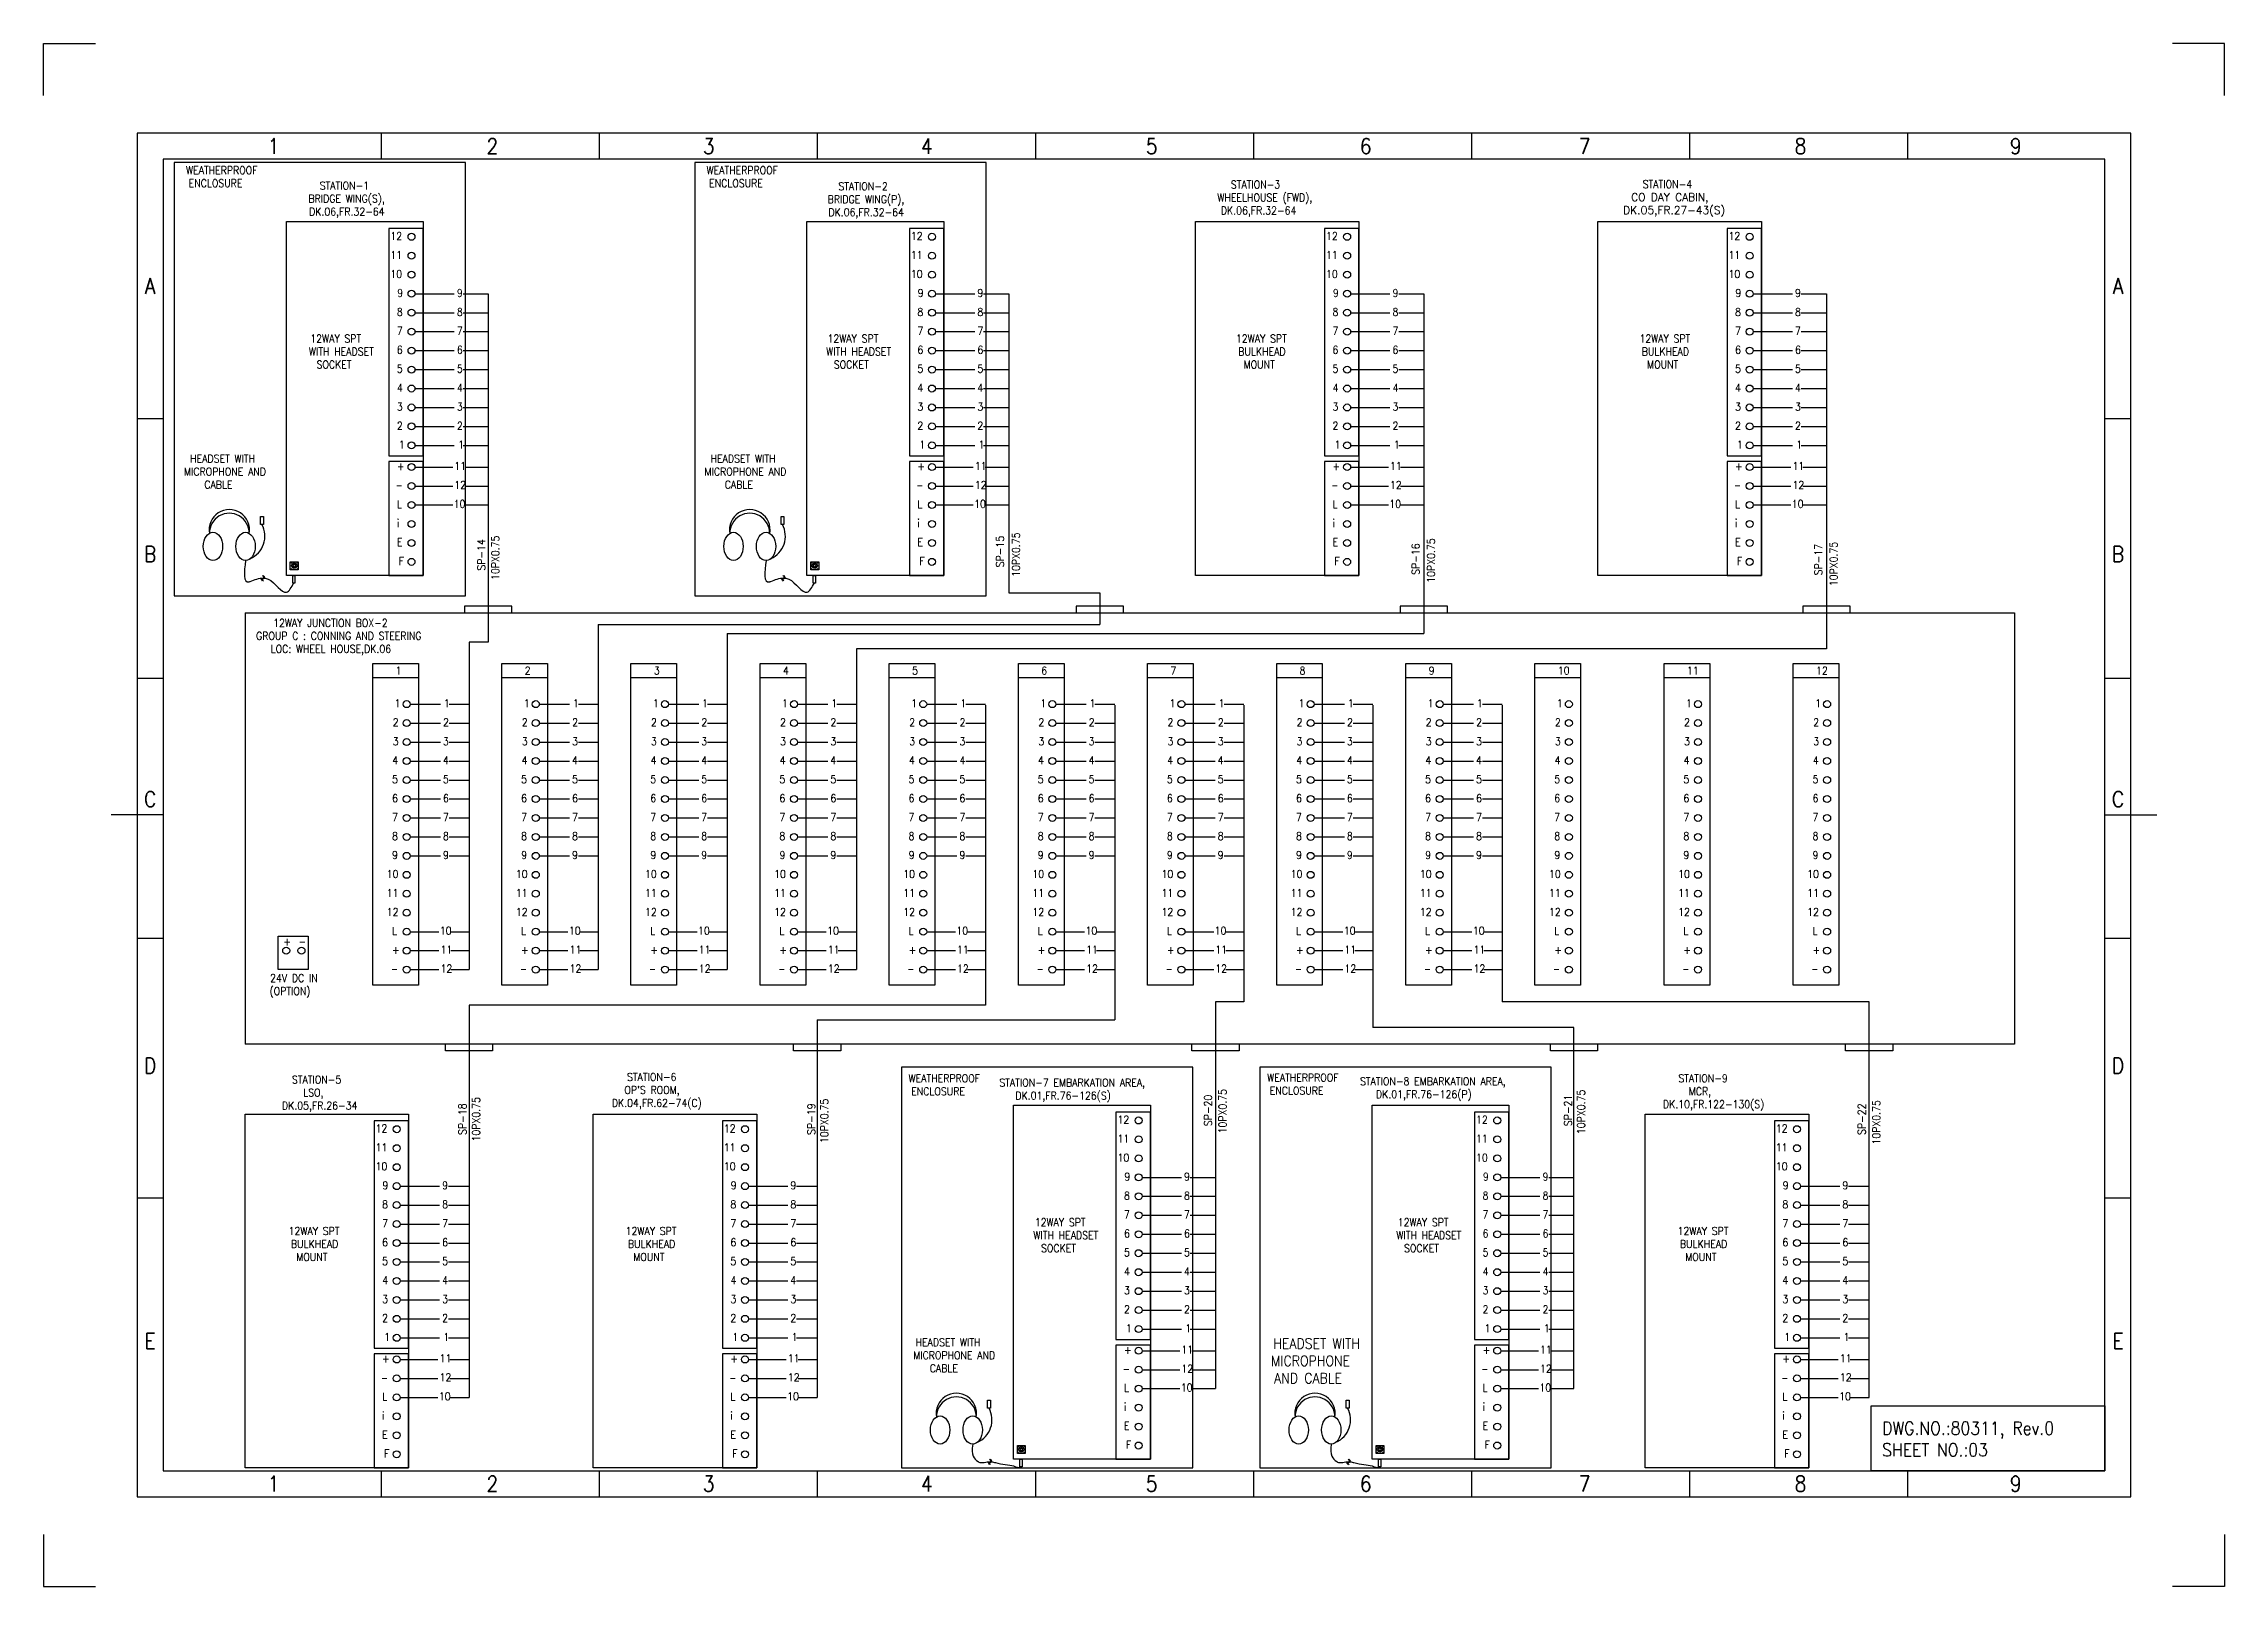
# Model space of a CAD drawing. Header units: inches. Extents: x 36 to 5114, y 9 to 306.
# Drawn here: x 967.9 to 1387.9, y 9.1 to 306.1 of the extents above; entities that cross this region are included whole.
import ezdxf
from ezdxf.enums import TextEntityAlignment as Align

# ---------------------------------------------------------------- set-up
doc = ezdxf.new("R2010")
doc.units = ezdxf.units.IN
doc.header["$MEASUREMENT"] = 0
doc.layers.get('DEFPOINTS').update_dxf_attribs({"color": 251})
doc.layers.add('Border', color=6, linetype='Continuous')
doc.layers.add('TITLE', color=7, linetype='Continuous')
doc.layers.add('CON-050', color=3, linetype='Continuous', lineweight=50)
doc.styles.add('ROMANS', font='simplex.shx', dxfattribs={"width": 0.88})

msp = doc.modelspace()

# ---------------------------------------------------------------- texts
at = {"insert": (1321.96, 40.79), "char_height": 2.5, "width": 37.006, "attachment_point": 1, "style": 'ROMANS'}
msp.add_mtext('DWG.NO.:80311, Rev.0\\PSHEET NO.:03', dxfattribs=at)
at = {"layer": 'CON-050', "color": 0, "lineweight": 25, "attachment_point": 1, "style": 'ROMANS'}
for s, width, insert, char_height in [('{\\Fromans|c0; WEATHERPROOF\\P{\\W1.3669; }ENCLOSURE}', 15.2264, (994.4, 282.47), 1.5), ('{\\Fromans|c0; WEATHERPROOF\\P{\\W1.3669; }ENCLOSURE}', 15.2264, (1094.64, 282.47), 1.5), ('{\\Fromans|c0;\\W3.4412; \\W0.88;STATION-1\\P{\\W1.325; }BRIDGE WING(S),\\P{\\W1.45071; }DK.06,FR.32-64}', 20.1293, (1017.51, 279.5), 1.5), ('{\\Fromans|c0;\\W3.3155; \\W0.88;STATION-2\\P{\\W1.30404; }BRIDGE WING(P),\\P{\\W1.45071; }DK.06,FR.32-64}', 20.1293, (1117.53, 279.38), 1.5), ('{\\Fromans|c0;\\W3.3993; \\W0.88;STATION-3\\P WHEELHOUSE (FWD),\\P{\\W1.53452; }DK.06,FR.32-64}', 20.3807, (1193.02, 279.71), 1.5), ('{\\Fromans|c0;\\W3.7564; \\W0.88;STATION-4\\P\\W1.5764; \\W1;CO DAY CABIN,\\C256; \\P\\W0.10024;\\C0; \\W1;DK.05,FR.27-43(S)}', 21.515, (1271.98, 279.78), 1.5), ('{\\Fromans|c0;12}', 2.3407, (1034.65, 269.79), 1.5), ('{\\Fromans|c0;12}', 2.3407, (1134.89, 269.79), 1.5), ('{\\Fromans|c0;12}', 2.3407, (1214.85, 269.79), 1.5), ('{\\Fromans|c0;12}', 2.3407, (1292.36, 269.79), 1.5), ('{\\Fromans|c0;11}', 2.3407, (1034.65, 266.14), 1.5), ('{\\Fromans|c0;11}', 2.3407, (1134.89, 266.14), 1.5), ('{\\Fromans|c0;11}', 2.3407, (1214.85, 266.14), 1.5), ('{\\Fromans|c0;11}', 2.3407, (1292.36, 266.14), 1.5), ('{\\Fromans|c0;10}', 2.3407, (1034.65, 262.49), 1.5), ('{\\Fromans|c0;10}', 2.3407, (1134.89, 262.49), 1.5), ('{\\Fromans|c0;10}', 2.3407, (1214.85, 262.49), 1.5), ('{\\Fromans|c0;10}', 2.3407, (1292.36, 262.49), 1.5), ('{\\Fromans|c0;9}', 1.0207, (1035.97, 258.84), 1.5), ('{\\Fromans|c0;9}', 1.0836, (1047.46, 258.84), 1.5), ('{\\Fromans|c0;9}', 1.0207, (1136.21, 258.84), 1.5), ('{\\Fromans|c0;9}', 1.0836, (1147.71, 258.84), 1.5), ('{\\Fromans|c0;9}', 1.0207, (1216.17, 258.84), 1.5), ('{\\Fromans|c0;9}', 1.0836, (1227.66, 258.84), 1.5), ('{\\Fromans|c0;9}', 1.0207, (1293.68, 258.84), 1.5), ('{\\Fromans|c0;9}', 1.0836, (1305.17, 258.84), 1.5), ('{\\Fromans|c0;8}', 1.0836, (1035.9, 255.19), 1.5), ('{\\Fromans|c0;8}', 1.0836, (1047.46, 255.19), 1.5), ('{\\Fromans|c0;8}', 1.0836, (1136.15, 255.19), 1.5), ('{\\Fromans|c0;8}', 1.0836, (1147.71, 255.19), 1.5), ('{\\Fromans|c0;8}', 1.0836, (1216.1, 255.19), 1.5), ('{\\Fromans|c0;8}', 1.0836, (1227.66, 255.19), 1.5), ('{\\Fromans|c0;8}', 1.0836, (1293.62, 255.19), 1.5), ('{\\Fromans|c0;8}', 1.0836, (1305.17, 255.19), 1.5), ('{\\Fromans|c0;\\W1.1364; \\W0.88;12WAY SPT\\P WITH HEADSET \\P{\\W2.30976; }SOCKET}', 14.1579, (1018.06, 250.06), 1.5), ('{\\Fromans|c0;7}', 1.0836, (1035.9, 251.54), 1.5), ('{\\Fromans|c0;6}', 1.0836, (1035.9, 247.89), 1.5), ('{\\Fromans|c0;7}', 1.0836, (1047.46, 251.54), 1.5), ('{\\Fromans|c0;6}', 1.0836, (1047.46, 247.89), 1.5), ('{\\Fromans|c0;\\W1.1364; \\W0.88;12WAY SPT\\P WITH HEADSET \\P{\\W2.30976; }SOCKET}', 14.1579, (1117.68, 250.06), 1.5), ('{\\Fromans|c0;7}', 1.0836, (1136.15, 251.54), 1.5), ('{\\Fromans|c0;6}', 1.0836, (1136.15, 247.89), 1.5), ('{\\Fromans|c0;7}', 1.0836, (1147.71, 251.54), 1.5), ('{\\Fromans|c0;6}', 1.0836, (1147.71, 247.89), 1.5), ('{\\Fromans|c0;\\W0.13071; \\W0.88;12WAY SPT\\P{\\W0.486904; }BULKHEAD \\P{\\W1.59738; }MOUNT}', 11.1407, (1197.34, 250.06), 1.5), ('{\\Fromans|c0;7}', 1.0836, (1216.1, 251.54), 1.5), ('{\\Fromans|c0;6}', 1.0836, (1216.1, 247.89), 1.5), ('{\\Fromans|c0;7}', 1.0836, (1227.66, 251.54), 1.5), ('{\\Fromans|c0;6}', 1.0836, (1227.66, 247.89), 1.5), ('{\\Fromans|c0;\\W0.13071; \\W0.88;12WAY SPT\\P{\\W0.486904; }BULKHEAD \\P{\\W1.59738; }MOUNT}', 11.1407, (1275.05, 250.06), 1.5), ('{\\Fromans|c0;7}', 1.0836, (1293.62, 251.54), 1.5), ('{\\Fromans|c0;6}', 1.0836, (1293.62, 247.89), 1.5), ('{\\Fromans|c0;7}', 1.0836, (1305.17, 251.54), 1.5), ('{\\Fromans|c0;6}', 1.0836, (1305.17, 247.89), 1.5), ('{\\Fromans|c0;5}', 1.0836, (1035.9, 244.24), 1.5), ('{\\Fromans|c0;5}', 1.0836, (1047.46, 244.24), 1.5), ('{\\Fromans|c0;5}', 1.0836, (1136.15, 244.24), 1.5), ('{\\Fromans|c0;5}', 1.0836, (1147.71, 244.24), 1.5), ('{\\Fromans|c0;5}', 1.0836, (1216.1, 244.24), 1.5), ('{\\Fromans|c0;5}', 1.0836, (1227.66, 244.24), 1.5), ('{\\Fromans|c0;5}', 1.0836, (1293.62, 244.24), 1.5), ('{\\Fromans|c0;5}', 1.0836, (1305.17, 244.24), 1.5), ('{\\Fromans|c0;4}', 1.1464, (1035.92, 240.59), 1.5), ('{\\Fromans|c0;4}', 1.0836, (1047.46, 240.59), 1.5), ('{\\Fromans|c0;4}', 1.1464, (1136.16, 240.59), 1.5), ('{\\Fromans|c0;4}', 1.0836, (1147.71, 240.59), 1.5), ('{\\Fromans|c0;4}', 1.1464, (1216.12, 240.59), 1.5), ('{\\Fromans|c0;4}', 1.0836, (1227.66, 240.59), 1.5), ('{\\Fromans|c0;4}', 1.1464, (1293.63, 240.59), 1.5), ('{\\Fromans|c0;4}', 1.0836, (1305.17, 240.59), 1.5), ('{\\Fromans|c0;3}', 1.0836, (1035.9, 236.94), 1.5), ('{\\Fromans|c0;3}', 1.0836, (1047.46, 236.94), 1.5), ('{\\Fromans|c0;3}', 1.0836, (1136.15, 236.94), 1.5), ('{\\Fromans|c0;3}', 1.0836, (1147.71, 236.94), 1.5), ('{\\Fromans|c0;3}', 1.0836, (1216.1, 236.94), 1.5), ('{\\Fromans|c0;3}', 1.0836, (1227.66, 236.94), 1.5), ('{\\Fromans|c0;3}', 1.0836, (1293.62, 236.94), 1.5), ('{\\Fromans|c0;3}', 1.0836, (1305.17, 236.94), 1.5), ('{\\Fromans|c0;2}', 1.0836, (1035.9, 233.28), 1.5), ('{\\Fromans|c0;2}', 1.0836, (1047.46, 233.28), 1.5), ('{\\Fromans|c0;2}', 1.0836, (1136.15, 233.28), 1.5), ('{\\Fromans|c0;2}', 1.0836, (1147.71, 233.28), 1.5), ('{\\Fromans|c0;2}', 1.0836, (1216.1, 233.28), 1.5), ('{\\Fromans|c0;2}', 1.0836, (1227.66, 233.28), 1.5), ('{\\Fromans|c0;2}', 1.0836, (1293.62, 233.28), 1.5), ('{\\Fromans|c0;2}', 1.0836, (1305.17, 233.28), 1.5), ('{\\Fromans|c0;\\W1.641; \\W0.88;HEADSET WITH\\P{\\W0.404761; }MICROPHONE AND \\P{\\W4.3019; }CABLE}', 18.6257, (994.4, 226.95), 1.5), ('{\\Fromans|c0;1}', 0.7064, (1036.28, 229.63), 1.5), ('{\\Fromans|c0;1}', 0.7064, (1047.7, 229.63), 1.5), ('{\\Fromans|c0;\\W1.641; \\W0.88;HEADSET WITH\\P{\\W0.404761; }MICROPHONE AND \\P{\\W4.3019; }CABLE}', 18.6257, (1094.64, 226.95), 1.5), ('{\\Fromans|c0;1}', 0.7064, (1136.53, 229.63), 1.5), ('{\\Fromans|c0;1}', 0.7064, (1147.95, 229.63), 1.5), ('{\\Fromans|c0;1}', 0.7064, (1216.48, 229.63), 1.5), ('{\\Fromans|c0;1}', 0.7064, (1227.9, 229.63), 1.5), ('{\\Fromans|c0;1}', 0.7064, (1293.99, 229.63), 1.5), ('{\\Fromans|c0;1}', 0.7064, (1305.42, 229.63), 1.5), ('{\\Fromans|c0;+}', 1.3979, (1035.9, 225.47), 1.5), ('{\\Fromans|c0;11}', 1.9636, (1046.96, 225.53), 1.5), ('{\\Fromans|c0;+}', 1.3979, (1136.15, 225.47), 1.5), ('{\\Fromans|c0;11}', 1.9636, (1147.21, 225.53), 1.5), ('{\\Fromans|c0;+}', 1.3979, (1216.1, 225.47), 1.5), ('{\\Fromans|c0;11}', 1.9636, (1227.16, 225.53), 1.5), ('{\\Fromans|c0;+}', 1.3979, (1293.62, 225.47), 1.5), ('{\\Fromans|c0;11}', 1.9636, (1304.68, 225.53), 1.5), ('{\\Fromans|c0; _}', 1.3979, (1035.9, 222.57), 1.5), ('{\\Fromans|c0;12}', 2.3407, (1046.96, 221.88), 1.5), ('{\\Fromans|c0; _}', 1.3979, (1136.15, 222.57), 1.5), ('{\\Fromans|c0;12}', 2.3407, (1147.21, 221.88), 1.5), ('{\\Fromans|c0; _}', 1.3979, (1216.1, 222.57), 1.5), ('{\\Fromans|c0;12}', 2.3407, (1227.16, 221.88), 1.5), ('{\\Fromans|c0; _}', 1.3979, (1293.62, 222.57), 1.5), ('{\\Fromans|c0;12}', 2.3407, (1304.68, 221.88), 1.5), ('{\\Fromans|c0;i}', 0.3293, (1035.9, 214.51), 1.5), ('{\\Fromans|c0;L}', 1.1464, (1035.92, 218.16), 1.5), ('{\\Fromans|c0;10}', 2.3407, (1046.84, 218.23), 1.5), ('{\\Fromans|c0;i}', 0.3293, (1136.15, 214.51), 1.5), ('{\\Fromans|c0;L}', 1.1464, (1136.16, 218.16), 1.5), ('{\\Fromans|c0;10}', 2.3407, (1147.08, 218.23), 1.5), ('{\\Fromans|c0;i}', 0.3293, (1216.1, 214.51), 1.5), ('{\\Fromans|c0;L}', 1.1464, (1216.12, 218.16), 1.5), ('{\\Fromans|c0;10}', 2.3407, (1227.04, 218.23), 1.5), ('{\\Fromans|c0;i}', 0.3293, (1293.62, 214.51), 1.5), ('{\\Fromans|c0;L}', 1.1464, (1293.63, 218.16), 1.5), ('{\\Fromans|c0;10}', 2.3407, (1304.55, 218.23), 1.5), ('{\\Fromans|c0;E}', 1.5, (1035.9, 210.86), 1.5), ('{\\Fromans|c0;E}', 1.5, (1136.15, 210.86), 1.5), ('{\\Fromans|c0;E}', 1.5, (1216.1, 210.86), 1.5), ('{\\Fromans|c0;E}', 1.5, (1293.62, 210.86), 1.5), ('{\\Fromans|c0;F}', 0.7064, (1036.28, 207.21), 1.5), ('{\\Fromans|c0;F}', 0.7064, (1136.53, 207.21), 1.5), ('{\\Fromans|c0;F}', 0.7064, (1216.48, 207.21), 1.5), ('{\\Fromans|c0;F}', 0.7064, (1293.99, 207.21), 1.5), ('{\\Fromans|c0;\\W4.0698; \\W0.88;12WAY JUNCTION BOX-2\\P GROUP C : CONNING AND STEERING\\P{\\W3.6088; }LOC: WHEEL HOUSE,DK.06}', 36.7864, (1007.89, 195.32), 1.5), ('{\\Fromans|c0;1}', 0.9419, (1035.66, 186.14), 1.5), ('{\\Fromans|c0;2}', 0.9419, (1060.53, 186.14), 1.5), ('{\\Fromans|c0;3}', 0.9419, (1085.4, 186.14), 1.5), ('{\\Fromans|c0;4}', 0.9419, (1110.27, 186.14), 1.5), ('{\\Fromans|c0;5}', 0.9419, (1135.14, 186.14), 1.5), ('{\\Fromans|c0;6}', 0.9419, (1160.01, 186.14), 1.5), ('{\\Fromans|c0;7}', 0.9419, (1184.88, 186.14), 1.5), ('{\\Fromans|c0;8}', 0.9419, (1209.75, 186.14), 1.5), ('{\\Fromans|c0;9}', 0.9419, (1234.62, 186.14), 1.5), ('{\\Fromans|c0;10}', 0.9419, (1259.49, 186.14), 1.5), ('{\\Fromans|c0;11}', 0.9419, (1284.36, 186.14), 1.5), ('{\\Fromans|c0;12}', 0.9419, (1309.23, 186.14), 1.5), ('{\\Fromans|c0;1}', 0.7064, (1035.47, 179.82), 1.5), ('{\\Fromans|c0;1}', 0.7064, (1044.94, 179.82), 1.5), ('{\\Fromans|c0;1}', 0.7064, (1060.35, 179.82), 1.5), ('{\\Fromans|c0;1}', 0.7064, (1069.81, 179.82), 1.5), ('{\\Fromans|c0;1}', 0.7064, (1085.22, 179.82), 1.5), ('{\\Fromans|c0;1}', 0.7064, (1094.68, 179.82), 1.5), ('{\\Fromans|c0;1}', 0.7064, (1110.09, 179.82), 1.5), ('{\\Fromans|c0;1}', 0.7064, (1119.56, 179.82), 1.5), ('{\\Fromans|c0;1}', 0.7064, (1134.96, 179.82), 1.5), ('{\\Fromans|c0;1}', 0.7064, (1144.43, 179.82), 1.5), ('{\\Fromans|c0;1}', 0.7064, (1159.83, 179.82), 1.5), ('{\\Fromans|c0;1}', 0.7064, (1169.3, 179.82), 1.5), ('{\\Fromans|c0;1}', 0.7064, (1184.7, 179.82), 1.5), ('{\\Fromans|c0;1}', 0.7064, (1194.17, 179.82), 1.5), ('{\\Fromans|c0;1}', 0.7064, (1209.57, 179.82), 1.5), ('{\\Fromans|c0;1}', 0.7064, (1219.04, 179.82), 1.5), ('{\\Fromans|c0;1}', 0.7064, (1234.44, 179.82), 1.5), ('{\\Fromans|c0;1}', 0.7064, (1243.91, 179.82), 1.5), ('{\\Fromans|c0;1}', 0.7064, (1259.31, 179.82), 1.5), ('{\\Fromans|c0;1}', 0.7064, (1284.18, 179.82), 1.5), ('{\\Fromans|c0;1}', 0.7064, (1309.05, 179.82), 1.5), ('{\\Fromans|c0;2}', 1.0836, (1035.1, 176.17), 1.5), ('{\\Fromans|c0;3}', 1.0836, (1035.1, 172.52), 1.5), ('{\\Fromans|c0;3}', 0.7064, (1044.78, 172.52), 1.5), ('{\\Fromans|c0;2}', 1.0836, (1044.8, 176.17), 1.5), ('{\\Fromans|c0;2}', 1.0836, (1059.97, 176.17), 1.5), ('{\\Fromans|c0;3}', 1.0836, (1059.97, 172.52), 1.5), ('{\\Fromans|c0;3}', 0.7064, (1069.65, 172.52), 1.5), ('{\\Fromans|c0;2}', 1.0836, (1069.67, 176.17), 1.5), ('{\\Fromans|c0;2}', 1.0836, (1084.84, 176.17), 1.5), ('{\\Fromans|c0;3}', 1.0836, (1084.84, 172.52), 1.5), ('{\\Fromans|c0;3}', 0.7064, (1094.52, 172.52), 1.5), ('{\\Fromans|c0;2}', 1.0836, (1094.54, 176.17), 1.5), ('{\\Fromans|c0;2}', 1.0836, (1109.71, 176.17), 1.5), ('{\\Fromans|c0;3}', 1.0836, (1109.71, 172.52), 1.5), ('{\\Fromans|c0;3}', 0.7064, (1119.39, 172.52), 1.5), ('{\\Fromans|c0;2}', 1.0836, (1119.41, 176.17), 1.5), ('{\\Fromans|c0;2}', 1.0836, (1134.58, 176.17), 1.5), ('{\\Fromans|c0;3}', 1.0836, (1134.58, 172.52), 1.5), ('{\\Fromans|c0;3}', 0.7064, (1144.26, 172.52), 1.5), ('{\\Fromans|c0;2}', 1.0836, (1144.28, 176.17), 1.5), ('{\\Fromans|c0;2}', 1.0836, (1159.45, 176.17), 1.5), ('{\\Fromans|c0;3}', 1.0836, (1159.45, 172.52), 1.5), ('{\\Fromans|c0;3}', 0.7064, (1169.13, 172.52), 1.5), ('{\\Fromans|c0;2}', 1.0836, (1169.15, 176.17), 1.5), ('{\\Fromans|c0;2}', 1.0836, (1184.32, 176.17), 1.5), ('{\\Fromans|c0;3}', 1.0836, (1184.32, 172.52), 1.5), ('{\\Fromans|c0;3}', 0.7064, (1194, 172.52), 1.5), ('{\\Fromans|c0;2}', 1.0836, (1194.02, 176.17), 1.5), ('{\\Fromans|c0;2}', 1.0836, (1209.19, 176.17), 1.5), ('{\\Fromans|c0;3}', 1.0836, (1209.19, 172.52), 1.5), ('{\\Fromans|c0;3}', 0.7064, (1218.87, 172.52), 1.5), ('{\\Fromans|c0;2}', 1.0836, (1218.89, 176.17), 1.5), ('{\\Fromans|c0;2}', 1.0836, (1234.06, 176.17), 1.5), ('{\\Fromans|c0;3}', 1.0836, (1234.06, 172.52), 1.5), ('{\\Fromans|c0;3}', 0.7064, (1243.75, 172.52), 1.5), ('{\\Fromans|c0;2}', 1.0836, (1243.76, 176.17), 1.5), ('{\\Fromans|c0;2}', 1.0836, (1258.93, 176.17), 1.5), ('{\\Fromans|c0;3}', 1.0836, (1258.93, 172.52), 1.5), ('{\\Fromans|c0;2}', 1.0836, (1283.8, 176.17), 1.5), ('{\\Fromans|c0;3}', 1.0836, (1283.8, 172.52), 1.5), ('{\\Fromans|c0;2}', 1.0836, (1308.68, 176.17), 1.5), ('{\\Fromans|c0;3}', 1.0836, (1308.68, 172.52), 1.5), ('{\\Fromans|c0;4}', 1.1464, (1035.03, 168.87), 1.5), ('{\\Fromans|c0;4}', 0.7064, (1044.78, 168.87), 1.5), ('{\\Fromans|c0;4}', 1.1464, (1059.91, 168.87), 1.5), ('{\\Fromans|c0;4}', 0.7064, (1069.65, 168.87), 1.5), ('{\\Fromans|c0;4}', 1.1464, (1084.78, 168.87), 1.5), ('{\\Fromans|c0;4}', 0.7064, (1094.52, 168.87), 1.5), ('{\\Fromans|c0;4}', 1.1464, (1109.65, 168.87), 1.5), ('{\\Fromans|c0;4}', 0.7064, (1119.39, 168.87), 1.5), ('{\\Fromans|c0;4}', 1.1464, (1134.52, 168.87), 1.5), ('{\\Fromans|c0;4}', 0.7064, (1144.26, 168.87), 1.5), ('{\\Fromans|c0;4}', 1.1464, (1159.39, 168.87), 1.5), ('{\\Fromans|c0;4}', 0.7064, (1169.13, 168.87), 1.5), ('{\\Fromans|c0;4}', 1.1464, (1184.26, 168.87), 1.5), ('{\\Fromans|c0;4}', 0.7064, (1194, 168.87), 1.5), ('{\\Fromans|c0;4}', 1.1464, (1209.13, 168.87), 1.5), ('{\\Fromans|c0;4}', 0.7064, (1218.87, 168.87), 1.5), ('{\\Fromans|c0;4}', 1.1464, (1234, 168.87), 1.5), ('{\\Fromans|c0;4}', 0.7064, (1243.75, 168.87), 1.5), ('{\\Fromans|c0;4}', 1.1464, (1258.87, 168.87), 1.5), ('{\\Fromans|c0;4}', 1.1464, (1283.74, 168.87), 1.5), ('{\\Fromans|c0;4}', 1.1464, (1308.61, 168.87), 1.5), ('{\\Fromans|c0;5}', 1.0836, (1034.97, 165.22), 1.5), ('{\\Fromans|c0;5}', 0.7064, (1044.78, 165.22), 1.5), ('{\\Fromans|c0;5}', 1.0836, (1059.84, 165.22), 1.5), ('{\\Fromans|c0;5}', 0.7064, (1069.65, 165.22), 1.5), ('{\\Fromans|c0;5}', 1.0836, (1084.71, 165.22), 1.5), ('{\\Fromans|c0;5}', 0.7064, (1094.52, 165.22), 1.5), ('{\\Fromans|c0;5}', 1.0836, (1109.58, 165.22), 1.5), ('{\\Fromans|c0;5}', 0.7064, (1119.39, 165.22), 1.5), ('{\\Fromans|c0;5}', 1.0836, (1134.45, 165.22), 1.5), ('{\\Fromans|c0;5}', 0.7064, (1144.26, 165.22), 1.5), ('{\\Fromans|c0;5}', 1.0836, (1159.33, 165.22), 1.5), ('{\\Fromans|c0;5}', 0.7064, (1169.13, 165.22), 1.5), ('{\\Fromans|c0;5}', 1.0836, (1184.2, 165.22), 1.5), ('{\\Fromans|c0;5}', 0.7064, (1194, 165.22), 1.5), ('{\\Fromans|c0;5}', 1.0836, (1209.07, 165.22), 1.5), ('{\\Fromans|c0;5}', 0.7064, (1218.87, 165.22), 1.5), ('{\\Fromans|c0;5}', 1.0836, (1233.94, 165.22), 1.5), ('{\\Fromans|c0;5}', 0.7064, (1243.75, 165.22), 1.5), ('{\\Fromans|c0;5}', 1.0836, (1258.81, 165.22), 1.5), ('{\\Fromans|c0;5}', 1.0836, (1283.68, 165.22), 1.5), ('{\\Fromans|c0;5}', 1.0836, (1308.55, 165.22), 1.5), ('{\\Fromans|c0;6}', 1.0836, (1034.97, 161.57), 1.5), ('{\\Fromans|c0;6}', 0.7064, (1044.78, 161.57), 1.5), ('{\\Fromans|c0;6}', 1.0836, (1059.84, 161.57), 1.5), ('{\\Fromans|c0;6}', 0.7064, (1069.65, 161.57), 1.5), ('{\\Fromans|c0;6}', 1.0836, (1084.71, 161.57), 1.5), ('{\\Fromans|c0;6}', 0.7064, (1094.52, 161.57), 1.5), ('{\\Fromans|c0;6}', 1.0836, (1109.58, 161.57), 1.5), ('{\\Fromans|c0;6}', 0.7064, (1119.39, 161.57), 1.5), ('{\\Fromans|c0;6}', 1.0836, (1134.45, 161.57), 1.5), ('{\\Fromans|c0;6}', 0.7064, (1144.26, 161.57), 1.5), ('{\\Fromans|c0;6}', 1.0836, (1159.33, 161.57), 1.5), ('{\\Fromans|c0;6}', 0.7064, (1169.13, 161.57), 1.5), ('{\\Fromans|c0;6}', 1.0836, (1184.2, 161.57), 1.5), ('{\\Fromans|c0;6}', 0.7064, (1194, 161.57), 1.5), ('{\\Fromans|c0;6}', 1.0836, (1209.07, 161.57), 1.5), ('{\\Fromans|c0;6}', 0.7064, (1218.87, 161.57), 1.5), ('{\\Fromans|c0;6}', 1.0836, (1233.94, 161.57), 1.5), ('{\\Fromans|c0;6}', 0.7064, (1243.75, 161.57), 1.5), ('{\\Fromans|c0;6}', 1.0836, (1258.81, 161.57), 1.5), ('{\\Fromans|c0;6}', 1.0836, (1283.68, 161.57), 1.5), ('{\\Fromans|c0;6}', 1.0836, (1308.55, 161.57), 1.5), ('{\\Fromans|c0;7}', 1.0836, (1034.97, 157.92), 1.5), ('{\\Fromans|c0;7}', 0.7064, (1044.78, 157.92), 1.5), ('{\\Fromans|c0;7}', 1.0836, (1059.84, 157.92), 1.5), ('{\\Fromans|c0;7}', 0.7064, (1069.65, 157.92), 1.5), ('{\\Fromans|c0;7}', 1.0836, (1084.71, 157.92), 1.5), ('{\\Fromans|c0;7}', 0.7064, (1094.52, 157.92), 1.5), ('{\\Fromans|c0;7}', 1.0836, (1109.58, 157.92), 1.5), ('{\\Fromans|c0;7}', 0.7064, (1119.39, 157.92), 1.5), ('{\\Fromans|c0;7}', 1.0836, (1134.45, 157.92), 1.5), ('{\\Fromans|c0;7}', 0.7064, (1144.26, 157.92), 1.5), ('{\\Fromans|c0;7}', 1.0836, (1159.33, 157.92), 1.5), ('{\\Fromans|c0;7}', 0.7064, (1169.13, 157.92), 1.5), ('{\\Fromans|c0;7}', 1.0836, (1184.2, 157.92), 1.5), ('{\\Fromans|c0;7}', 0.7064, (1194, 157.92), 1.5), ('{\\Fromans|c0;7}', 1.0836, (1209.07, 157.92), 1.5), ('{\\Fromans|c0;7}', 0.7064, (1218.87, 157.92), 1.5), ('{\\Fromans|c0;7}', 1.0836, (1233.94, 157.92), 1.5), ('{\\Fromans|c0;7}', 0.7064, (1243.75, 157.92), 1.5), ('{\\Fromans|c0;7}', 1.0836, (1258.81, 157.92), 1.5), ('{\\Fromans|c0;7}', 1.0836, (1283.68, 157.92), 1.5), ('{\\Fromans|c0;7}', 1.0836, (1308.55, 157.92), 1.5), ('{\\Fromans|c0;8}', 1.0836, (1034.97, 154.27), 1.5), ('{\\Fromans|c0;8}', 0.7064, (1044.78, 154.27), 1.5), ('{\\Fromans|c0;8}', 1.0836, (1059.84, 154.27), 1.5), ('{\\Fromans|c0;8}', 0.7064, (1069.65, 154.27), 1.5), ('{\\Fromans|c0;8}', 1.0836, (1084.71, 154.27), 1.5), ('{\\Fromans|c0;8}', 0.7064, (1094.52, 154.27), 1.5), ('{\\Fromans|c0;8}', 1.0836, (1109.58, 154.27), 1.5), ('{\\Fromans|c0;8}', 0.7064, (1119.39, 154.27), 1.5), ('{\\Fromans|c0;8}', 1.0836, (1134.45, 154.27), 1.5), ('{\\Fromans|c0;8}', 0.7064, (1144.26, 154.27), 1.5), ('{\\Fromans|c0;8}', 1.0836, (1159.33, 154.27), 1.5), ('{\\Fromans|c0;8}', 0.7064, (1169.13, 154.27), 1.5), ('{\\Fromans|c0;8}', 1.0836, (1184.2, 154.27), 1.5), ('{\\Fromans|c0;8}', 0.7064, (1194, 154.27), 1.5), ('{\\Fromans|c0;8}', 1.0836, (1209.07, 154.27), 1.5), ('{\\Fromans|c0;8}', 0.7064, (1218.87, 154.27), 1.5), ('{\\Fromans|c0;8}', 1.0836, (1233.94, 154.27), 1.5), ('{\\Fromans|c0;8}', 0.7064, (1243.75, 154.27), 1.5), ('{\\Fromans|c0;8}', 1.0836, (1258.81, 154.27), 1.5), ('{\\Fromans|c0;8}', 1.0836, (1283.68, 154.27), 1.5), ('{\\Fromans|c0;8}', 1.0836, (1308.55, 154.27), 1.5), ('{\\Fromans|c0;9}', 1.0207, (1034.98, 150.62), 1.5), ('{\\Fromans|c0;9}', 0.7064, (1044.78, 150.62), 1.5), ('{\\Fromans|c0;9}', 1.0207, (1059.86, 150.62), 1.5), ('{\\Fromans|c0;9}', 0.7064, (1069.65, 150.62), 1.5), ('{\\Fromans|c0;9}', 1.0207, (1084.73, 150.62), 1.5), ('{\\Fromans|c0;9}', 0.7064, (1094.52, 150.62), 1.5), ('{\\Fromans|c0;9}', 1.0207, (1109.6, 150.62), 1.5), ('{\\Fromans|c0;9}', 0.7064, (1119.39, 150.62), 1.5), ('{\\Fromans|c0;9}', 1.0207, (1134.47, 150.62), 1.5), ('{\\Fromans|c0;9}', 0.7064, (1144.26, 150.62), 1.5), ('{\\Fromans|c0;9}', 1.0207, (1159.34, 150.62), 1.5), ('{\\Fromans|c0;9}', 0.7064, (1169.13, 150.62), 1.5), ('{\\Fromans|c0;9}', 1.0207, (1184.21, 150.62), 1.5), ('{\\Fromans|c0;9}', 0.7064, (1194, 150.62), 1.5), ('{\\Fromans|c0;9}', 1.0207, (1209.08, 150.62), 1.5), ('{\\Fromans|c0;9}', 0.7064, (1218.87, 150.62), 1.5), ('{\\Fromans|c0;9}', 1.0207, (1233.95, 150.62), 1.5), ('{\\Fromans|c0;9}', 0.7064, (1243.75, 150.62), 1.5), ('{\\Fromans|c0;9}', 1.0207, (1258.82, 150.62), 1.5), ('{\\Fromans|c0;9}', 1.0207, (1283.69, 150.62), 1.5), ('{\\Fromans|c0;9}', 1.0207, (1308.56, 150.62), 1.5), ('{\\Fromans|c0;10}', 2.0547, (1033.95, 146.97), 1.5), ('{\\Fromans|c0;11}', 1.9636, (1033.95, 143.32), 1.5), ('{\\Fromans|c0;10}', 2.0547, (1058.82, 146.97), 1.5), ('{\\Fromans|c0;11}', 1.9636, (1058.82, 143.32), 1.5), ('{\\Fromans|c0;10}', 2.0547, (1083.69, 146.97), 1.5), ('{\\Fromans|c0;11}', 1.9636, (1083.69, 143.32), 1.5), ('{\\Fromans|c0;10}', 2.0547, (1108.56, 146.97), 1.5), ('{\\Fromans|c0;11}', 1.9636, (1108.56, 143.32), 1.5), ('{\\Fromans|c0;10}', 2.0547, (1133.43, 146.97), 1.5), ('{\\Fromans|c0;11}', 1.9636, (1133.43, 143.32), 1.5), ('{\\Fromans|c0;10}', 2.0547, (1158.3, 146.97), 1.5), ('{\\Fromans|c0;11}', 1.9636, (1158.3, 143.32), 1.5), ('{\\Fromans|c0;10}', 2.0547, (1183.17, 146.97), 1.5), ('{\\Fromans|c0;11}', 1.9636, (1183.17, 143.32), 1.5), ('{\\Fromans|c0;10}', 2.0547, (1208.05, 146.97), 1.5), ('{\\Fromans|c0;11}', 1.9636, (1208.05, 143.32), 1.5), ('{\\Fromans|c0;10}', 2.0547, (1232.92, 146.97), 1.5), ('{\\Fromans|c0;11}', 1.9636, (1232.92, 143.32), 1.5), ('{\\Fromans|c0;10}', 2.0547, (1257.79, 146.97), 1.5), ('{\\Fromans|c0;11}', 1.9636, (1257.79, 143.32), 1.5), ('{\\Fromans|c0;10}', 2.0547, (1282.66, 146.97), 1.5), ('{\\Fromans|c0;11}', 1.9636, (1282.66, 143.32), 1.5), ('{\\Fromans|c0;10}', 2.0547, (1307.53, 146.97), 1.5), ('{\\Fromans|c0;11}', 1.9636, (1307.53, 143.32), 1.5), ('{\\Fromans|c0;12}', 2.0547, (1033.95, 139.66), 1.5), ('{\\Fromans|c0;12}', 2.0547, (1058.82, 139.66), 1.5), ('{\\Fromans|c0;12}', 2.0547, (1083.69, 139.66), 1.5), ('{\\Fromans|c0;12}', 2.0547, (1108.56, 139.66), 1.5), ('{\\Fromans|c0;12}', 2.0547, (1133.43, 139.66), 1.5), ('{\\Fromans|c0;12}', 2.0547, (1158.3, 139.66), 1.5), ('{\\Fromans|c0;12}', 2.0547, (1183.17, 139.66), 1.5), ('{\\Fromans|c0;12}', 2.0547, (1208.05, 139.66), 1.5), ('{\\Fromans|c0;12}', 2.0547, (1232.92, 139.66), 1.5), ('{\\Fromans|c0;12}', 2.0547, (1257.79, 139.66), 1.5), ('{\\Fromans|c0;12}', 2.0547, (1282.66, 139.66), 1.5), ('{\\Fromans|c0;12}', 2.0547, (1307.53, 139.66), 1.5), ('{\\Fromans|c0;L}', 1.0207, (1034.97, 136.01), 1.5), ('{\\Fromans|c0;10}', 2.3407, (1044.17, 136.08), 1.5), ('{\\Fromans|c0;L}', 1.0207, (1059.84, 136.01), 1.5), ('{\\Fromans|c0;10}', 2.3407, (1069.04, 136.08), 1.5), ('{\\Fromans|c0;L}', 1.0207, (1084.71, 136.01), 1.5), ('{\\Fromans|c0;10}', 2.3407, (1093.91, 136.08), 1.5), ('{\\Fromans|c0;L}', 1.0207, (1109.58, 136.01), 1.5), ('{\\Fromans|c0;10}', 2.3407, (1118.78, 136.08), 1.5), ('{\\Fromans|c0;L}', 1.0207, (1134.45, 136.01), 1.5), ('{\\Fromans|c0;10}', 2.3407, (1143.66, 136.08), 1.5), ('{\\Fromans|c0;L}', 1.0207, (1159.32, 136.01), 1.5), ('{\\Fromans|c0;10}', 2.3407, (1168.53, 136.08), 1.5), ('{\\Fromans|c0;L}', 1.0207, (1184.2, 136.01), 1.5), ('{\\Fromans|c0;10}', 2.3407, (1193.4, 136.08), 1.5), ('{\\Fromans|c0;L}', 1.0207, (1209.07, 136.01), 1.5), ('{\\Fromans|c0;10}', 2.3407, (1218.27, 136.08), 1.5), ('{\\Fromans|c0;L}', 1.0207, (1233.94, 136.01), 1.5), ('{\\Fromans|c0;10}', 2.3407, (1243.14, 136.08), 1.5), ('{\\Fromans|c0;L}', 1.0207, (1258.81, 136.01), 1.5), ('{\\Fromans|c0;L}', 1.0207, (1283.68, 136.01), 1.5), ('{\\Fromans|c0;L}', 1.0207, (1308.55, 136.01), 1.5), ('{\\Fromans|c0;+}', 1.3979, (1014.02, 133.95), 1.5), ('{\\Fromans|c0;-}', 1.3979, (1016.96, 133.95), 1.5), ('{\\Fromans|c0;+}', 1.3979, (1034.97, 132.36), 1.5), ('{\\Fromans|c0;11}', 1.9636, (1044.3, 132.43), 1.5), ('{\\Fromans|c0;+}', 1.3979, (1059.84, 132.36), 1.5), ('{\\Fromans|c0;11}', 1.9636, (1069.17, 132.43), 1.5), ('{\\Fromans|c0;+}', 1.3979, (1084.71, 132.36), 1.5), ('{\\Fromans|c0;11}', 1.9636, (1094.04, 132.43), 1.5), ('{\\Fromans|c0;+}', 1.3979, (1109.58, 132.36), 1.5), ('{\\Fromans|c0;11}', 1.9636, (1118.91, 132.43), 1.5), ('{\\Fromans|c0;+}', 1.3979, (1134.45, 132.36), 1.5), ('{\\Fromans|c0;11}', 1.9636, (1143.78, 132.43), 1.5), ('{\\Fromans|c0;+}', 1.3979, (1159.33, 132.36), 1.5), ('{\\Fromans|c0;11}', 1.9636, (1168.65, 132.43), 1.5), ('{\\Fromans|c0;+}', 1.3979, (1184.2, 132.36), 1.5), ('{\\Fromans|c0;11}', 1.9636, (1193.52, 132.43), 1.5), ('{\\Fromans|c0;+}', 1.3979, (1209.07, 132.36), 1.5), ('{\\Fromans|c0;11}', 1.9636, (1218.39, 132.43), 1.5), ('{\\Fromans|c0;+}', 1.3979, (1233.94, 132.36), 1.5), ('{\\Fromans|c0;11}', 1.9636, (1243.26, 132.43), 1.5), ('{\\Fromans|c0;+}', 1.3979, (1258.81, 132.36), 1.5), ('{\\Fromans|c0;+}', 1.3979, (1283.68, 132.36), 1.5), ('{\\Fromans|c0;+}', 1.3979, (1308.55, 132.36), 1.5), ('{\\Fromans|c0; 24V DC IN\\P{\\W0.780238; }(OPTION)}', 10.575, (1010.59, 126.93), 1.5), ('{\\Fromans|c0; _}', 1.3979, (1034.97, 129.47), 1.5), ('{\\Fromans|c0;12}', 2.3407, (1044.3, 128.78), 1.5), ('{\\Fromans|c0; _}', 1.3979, (1059.84, 129.47), 1.5), ('{\\Fromans|c0;12}', 2.3407, (1069.17, 128.78), 1.5), ('{\\Fromans|c0; _}', 1.3979, (1084.71, 129.47), 1.5), ('{\\Fromans|c0;12}', 2.3407, (1094.04, 128.78), 1.5), ('{\\Fromans|c0; _}', 1.3979, (1109.58, 129.47), 1.5), ('{\\Fromans|c0;12}', 2.3407, (1118.91, 128.78), 1.5), ('{\\Fromans|c0; _}', 1.3979, (1134.45, 129.47), 1.5), ('{\\Fromans|c0;12}', 2.3407, (1143.78, 128.78), 1.5), ('{\\Fromans|c0; _}', 1.3979, (1159.33, 129.47), 1.5), ('{\\Fromans|c0;12}', 2.3407, (1168.65, 128.78), 1.5), ('{\\Fromans|c0; _}', 1.3979, (1184.2, 129.47), 1.5), ('{\\Fromans|c0;12}', 2.3407, (1193.52, 128.78), 1.5), ('{\\Fromans|c0; _}', 1.3979, (1209.07, 129.47), 1.5), ('{\\Fromans|c0;12}', 2.3407, (1218.39, 128.78), 1.5), ('{\\Fromans|c0; _}', 1.3979, (1233.94, 129.47), 1.5), ('{\\Fromans|c0;12}', 2.3407, (1243.26, 128.78), 1.5), ('{\\Fromans|c0; _}', 1.3979, (1258.81, 129.47), 1.5), ('{\\Fromans|c0; _}', 1.3979, (1283.68, 129.47), 1.5), ('{\\Fromans|c0; _}', 1.3979, (1308.55, 129.47), 1.5), ('{\\Fromans|c0;\\W3.3155; \\W0.88;STATION-5\\P{\\W5.43166; }LSO,\\P{\\W1.45071; }DK.05,FR.26-34}', 20.1293, (1012.28, 107.4), 1.5), ("{\\Fromans|c0;\\W4.2793; \\W0.88;STATION-6\\P{\\W3.77642; }OP'S ROOM,\\P{\\W1.42976; }DK.04,FR.62-74(C)}", 23.0207, (1075.84, 107.9), 1.5), ('{\\Fromans|c0; WEATHERPROOF\\P{\\W1.3669; }ENCLOSURE}', 15.2264, (1133.55, 107.64), 1.5), ('{\\Fromans|c0; WEATHERPROOF\\P{\\W1.3669; }ENCLOSURE}', 15.2264, (1202.61, 107.78), 1.5), ('{\\Fromans|c0;\\W3.7764; \\W0.88;STATION-9\\P{\\W5.72499; }MCR,\\P DK.10,FR.122-130(S)}', 21.4493, (1278.83, 107.66), 1.5), ('{\\Fromans|c0;12}', 2.3407, (1031.81, 97.99), 1.5), ('{\\Fromans|c0;12}', 2.3407, (1098.88, 97.99), 1.5), ('{\\Fromans|c0;12}', 2.3407, (1174.69, 99.68), 1.5), ('{\\Fromans|c0;12}', 2.3407, (1243.74, 99.68), 1.5), ('{\\Fromans|c0;12}', 2.3407, (1301.48, 97.99), 1.5), ('{\\Fromans|c0;11}', 2.3407, (1031.81, 94.34), 1.5), ('{\\Fromans|c0;11}', 2.3407, (1098.88, 94.34), 1.5), ('{\\Fromans|c0;11}', 2.3407, (1174.69, 96.02), 1.5), ('{\\Fromans|c0;11}', 2.3407, (1243.74, 96.02), 1.5), ('{\\Fromans|c0;11}', 2.3407, (1301.48, 94.34), 1.5), ('{\\Fromans|c0;10}', 2.3407, (1031.81, 90.69), 1.5), ('{\\Fromans|c0;10}', 2.3407, (1098.88, 90.69), 1.5), ('{\\Fromans|c0;10}', 2.3407, (1174.69, 92.37), 1.5), ('{\\Fromans|c0;9}', 1.0207, (1176.01, 88.72), 1.5), ('{\\Fromans|c0;9}', 1.0836, (1187.5, 88.72), 1.5), ('{\\Fromans|c0;10}', 2.3407, (1243.74, 92.37), 1.5), ('{\\Fromans|c0;9}', 1.0207, (1245.06, 88.72), 1.5), ('{\\Fromans|c0;9}', 1.0836, (1256.56, 88.72), 1.5), ('{\\Fromans|c0;10}', 2.3407, (1301.48, 90.69), 1.5), ('{\\Fromans|c0;9}', 1.0207, (1033.13, 87.04), 1.5), ('{\\Fromans|c0;9}', 1.0836, (1044.63, 87.04), 1.5), ('{\\Fromans|c0;9}', 1.0207, (1100.2, 87.04), 1.5), ('{\\Fromans|c0;9}', 1.0836, (1111.69, 87.04), 1.5), ('{\\Fromans|c0;8}', 1.0836, (1175.94, 85.07), 1.5), ('{\\Fromans|c0;8}', 1.0836, (1187.5, 85.07), 1.5), ('{\\Fromans|c0;8}', 1.0836, (1245, 85.07), 1.5), ('{\\Fromans|c0;8}', 1.0836, (1256.56, 85.07), 1.5), ('{\\Fromans|c0;9}', 1.0207, (1302.8, 87.04), 1.5), ('{\\Fromans|c0;9}', 1.0836, (1314.3, 87.04), 1.5), ('{\\Fromans|c0;8}', 1.0836, (1033.07, 83.39), 1.5), ('{\\Fromans|c0;8}', 1.0836, (1044.63, 83.39), 1.5), ('{\\Fromans|c0;8}', 1.0836, (1100.14, 83.39), 1.5), ('{\\Fromans|c0;8}', 1.0836, (1111.69, 83.39), 1.5), ('{\\Fromans|c0;\\W1.1364; \\W0.88;12WAY SPT\\P WITH HEADSET \\P{\\W2.30976; }SOCKET}', 14.1579, (1157.59, 79.94), 1.5), ('{\\Fromans|c0;7}', 1.0836, (1175.94, 81.42), 1.5), ('{\\Fromans|c0;7}', 1.0836, (1187.5, 81.42), 1.5), ('{\\Fromans|c0;\\W1.1364; \\W0.88;12WAY SPT\\P WITH HEADSET \\P{\\W2.30976; }SOCKET}', 14.1579, (1227.5, 79.94), 1.5), ('{\\Fromans|c0;7}', 1.0836, (1245, 81.42), 1.5), ('{\\Fromans|c0;7}', 1.0836, (1256.56, 81.42), 1.5), ('{\\Fromans|c0;8}', 1.0836, (1302.74, 83.39), 1.5), ('{\\Fromans|c0;8}', 1.0836, (1314.3, 83.39), 1.5), ('{\\Fromans|c0;\\W0.13071; \\W0.88;12WAY SPT\\P{\\W0.486904; }BULKHEAD \\P{\\W1.59738; }MOUNT}', 11.1407, (1014.89, 78.26), 1.5), ('{\\Fromans|c0;7}', 1.0836, (1033.07, 79.74), 1.5), ('{\\Fromans|c0;6}', 1.0836, (1033.07, 76.09), 1.5), ('{\\Fromans|c0;7}', 1.0836, (1044.63, 79.74), 1.5), ('{\\Fromans|c0;6}', 1.0836, (1044.63, 76.09), 1.5), ('{\\Fromans|c0;\\W0.13071; \\W0.88;12WAY SPT\\P{\\W0.486904; }BULKHEAD \\P{\\W1.59738; }MOUNT}', 11.1407, (1079.8, 78.26), 1.5), ('{\\Fromans|c0;7}', 1.0836, (1100.14, 79.74), 1.5), ('{\\Fromans|c0;6}', 1.0836, (1100.14, 76.09), 1.5), ('{\\Fromans|c0;7}', 1.0836, (1111.69, 79.74), 1.5), ('{\\Fromans|c0;6}', 1.0836, (1111.69, 76.09), 1.5), ('{\\Fromans|c0;6}', 1.0836, (1175.94, 77.77), 1.5), ('{\\Fromans|c0;6}', 1.0836, (1187.5, 77.77), 1.5), ('{\\Fromans|c0;6}', 1.0836, (1245, 77.77), 1.5), ('{\\Fromans|c0;6}', 1.0836, (1256.56, 77.77), 1.5), ('{\\Fromans|c0;\\W0.13071; \\W0.88;12WAY SPT\\P{\\W0.486904; }BULKHEAD \\P{\\W1.59738; }MOUNT}', 11.1407, (1282.4, 78.26), 1.5), ('{\\Fromans|c0;7}', 1.0836, (1302.74, 79.74), 1.5), ('{\\Fromans|c0;6}', 1.0836, (1302.74, 76.09), 1.5), ('{\\Fromans|c0;7}', 1.0836, (1314.3, 79.74), 1.5), ('{\\Fromans|c0;6}', 1.0836, (1314.3, 76.09), 1.5), ('{\\Fromans|c0;5}', 1.0836, (1033.07, 72.44), 1.5), ('{\\Fromans|c0;5}', 1.0836, (1044.63, 72.44), 1.5), ('{\\Fromans|c0;5}', 1.0836, (1100.14, 72.44), 1.5), ('{\\Fromans|c0;5}', 1.0836, (1111.69, 72.44), 1.5), ('{\\Fromans|c0;5}', 1.0836, (1175.94, 74.12), 1.5), ('{\\Fromans|c0;5}', 1.0836, (1187.5, 74.12), 1.5), ('{\\Fromans|c0;5}', 1.0836, (1245, 74.12), 1.5), ('{\\Fromans|c0;5}', 1.0836, (1256.56, 74.12), 1.5), ('{\\Fromans|c0;5}', 1.0836, (1302.74, 72.44), 1.5), ('{\\Fromans|c0;5}', 1.0836, (1314.3, 72.44), 1.5), ('{\\Fromans|c0;4}', 1.1464, (1033.08, 68.79), 1.5), ('{\\Fromans|c0;4}', 1.0836, (1044.63, 68.79), 1.5), ('{\\Fromans|c0;4}', 1.1464, (1100.15, 68.79), 1.5), ('{\\Fromans|c0;4}', 1.0836, (1111.69, 68.79), 1.5), ('{\\Fromans|c0;4}', 1.1464, (1175.96, 70.47), 1.5), ('{\\Fromans|c0;4}', 1.0836, (1187.5, 70.47), 1.5), ('{\\Fromans|c0;4}', 1.1464, (1245.01, 70.47), 1.5), ('{\\Fromans|c0;4}', 1.0836, (1256.56, 70.47), 1.5), ('{\\Fromans|c0;4}', 1.1464, (1302.75, 68.79), 1.5), ('{\\Fromans|c0;4}', 1.0836, (1314.3, 68.79), 1.5), ('{\\Fromans|c0;3}', 1.0836, (1033.07, 65.13), 1.5), ('{\\Fromans|c0;3}', 1.0836, (1044.63, 65.13), 1.5), ('{\\Fromans|c0;3}', 1.0836, (1100.14, 65.13), 1.5), ('{\\Fromans|c0;3}', 1.0836, (1111.69, 65.13), 1.5), ('{\\Fromans|c0;3}', 1.0836, (1175.94, 66.82), 1.5), ('{\\Fromans|c0;2}', 1.0836, (1175.94, 63.17), 1.5), ('{\\Fromans|c0;3}', 1.0836, (1187.5, 66.82), 1.5), ('{\\Fromans|c0;2}', 1.0836, (1187.5, 63.17), 1.5), ('{\\Fromans|c0;3}', 1.0836, (1245, 66.82), 1.5), ('{\\Fromans|c0;2}', 1.0836, (1245, 63.17), 1.5), ('{\\Fromans|c0;3}', 1.0836, (1256.56, 66.82), 1.5), ('{\\Fromans|c0;2}', 1.0836, (1256.56, 63.17), 1.5), ('{\\Fromans|c0;3}', 1.0836, (1302.74, 65.13), 1.5), ('{\\Fromans|c0;3}', 1.0836, (1314.3, 65.13), 1.5), ('{\\Fromans|c0;2}', 1.0836, (1033.07, 61.48), 1.5), ('{\\Fromans|c0;2}', 1.0836, (1044.63, 61.48), 1.5), ('{\\Fromans|c0;2}', 1.0836, (1100.14, 61.48), 1.5), ('{\\Fromans|c0;2}', 1.0836, (1111.69, 61.48), 1.5), ('{\\Fromans|c0;1}', 0.7064, (1176.32, 59.52), 1.5), ('{\\Fromans|c0;1}', 0.7064, (1187.74, 59.52), 1.5), ('{\\Fromans|c0;1}', 0.7064, (1245.38, 59.52), 1.5), ('{\\Fromans|c0;1}', 0.7064, (1256.8, 59.52), 1.5), ('{\\Fromans|c0;2}', 1.0836, (1302.74, 61.48), 1.5), ('{\\Fromans|c0;2}', 1.0836, (1314.3, 61.48), 1.5), ('{\\Fromans|c0;1}', 0.7064, (1033.45, 57.83), 1.5), ('{\\Fromans|c0;1}', 0.7064, (1044.87, 57.83), 1.5), ('{\\Fromans|c0;1}', 0.7064, (1100.51, 57.83), 1.5), ('{\\Fromans|c0;1}', 0.7064, (1111.94, 57.83), 1.5), ('{\\Fromans|c0;\\W1.325; \\W0.88;HEADSET WITH\\P MICROPHONE AND \\P{\\W3.98595; }CABLE}', 17.6779, (1134.44, 56.83), 1.5), ('{\\Fromans|c0;+}', 1.3979, (1175.94, 55.35), 1.5), ('{\\Fromans|c0;11}', 1.9636, (1187, 55.41), 1.5), ('{\\Fromans|c0; HEADSET WITH\\P{\\W0.549761; }MICROPHONE \\P{\\W0.989761; }AND CABLE}', 18.6257, (1203.5, 56.83), 2), ('{\\Fromans|c0;+}', 1.3979, (1245, 55.35), 1.5), ('{\\Fromans|c0;11}', 1.9636, (1256.06, 55.41), 1.5), ('{\\Fromans|c0;1}', 0.7064, (1303.11, 57.83), 1.5), ('{\\Fromans|c0;1}', 0.7064, (1314.54, 57.83), 1.5), ('{\\Fromans|c0;+}', 1.3979, (1033.07, 53.66), 1.5), ('{\\Fromans|c0;11}', 1.9636, (1044.13, 53.73), 1.5), ('{\\Fromans|c0;+}', 1.3979, (1100.14, 53.66), 1.5), ('{\\Fromans|c0;11}', 1.9636, (1111.2, 53.73), 1.5), ('{\\Fromans|c0; _}', 1.3979, (1175.94, 52.45), 1.5), ('{\\Fromans|c0;12}', 2.3407, (1187, 51.76), 1.5), ('{\\Fromans|c0; _}', 1.3979, (1245, 52.45), 1.5), ('{\\Fromans|c0;12}', 2.3407, (1256.06, 51.76), 1.5), ('{\\Fromans|c0;+}', 1.3979, (1302.74, 53.66), 1.5), ('{\\Fromans|c0;11}', 1.9636, (1313.8, 53.73), 1.5), ('{\\Fromans|c0; _}', 1.3979, (1033.07, 50.77), 1.5), ('{\\Fromans|c0;L}', 1.1464, (1033.08, 46.36), 1.5), ('{\\Fromans|c0;10}', 2.3407, (1044, 46.43), 1.5), ('{\\Fromans|c0;12}', 2.3407, (1044.13, 50.08), 1.5), ('{\\Fromans|c0; _}', 1.3979, (1100.14, 50.77), 1.5), ('{\\Fromans|c0;L}', 1.1464, (1100.15, 46.36), 1.5), ('{\\Fromans|c0;10}', 2.3407, (1111.07, 46.43), 1.5), ('{\\Fromans|c0;12}', 2.3407, (1111.2, 50.08), 1.5), ('{\\Fromans|c0;L}', 1.1464, (1175.96, 48.05), 1.5), ('{\\Fromans|c0;10}', 2.3407, (1186.88, 48.11), 1.5), ('{\\Fromans|c0;L}', 1.1464, (1245.01, 48.05), 1.5), ('{\\Fromans|c0;10}', 2.3407, (1255.94, 48.11), 1.5), ('{\\Fromans|c0; _}', 1.3979, (1302.74, 50.77), 1.5), ('{\\Fromans|c0;L}', 1.1464, (1302.75, 46.36), 1.5), ('{\\Fromans|c0;10}', 2.3407, (1313.67, 46.43), 1.5), ('{\\Fromans|c0;12}', 2.3407, (1313.8, 50.08), 1.5), ('{\\Fromans|c0;i}', 0.3293, (1033.07, 42.71), 1.5), ('{\\Fromans|c0;i}', 0.3293, (1100.14, 42.71), 1.5), ('{\\Fromans|c0;i}', 0.3293, (1175.94, 44.4), 1.5), ('{\\Fromans|c0;i}', 0.3293, (1245, 44.4), 1.5), ('{\\Fromans|c0;i}', 0.3293, (1302.74, 42.71), 1.5), ('{\\Fromans|c0;E}', 1.5, (1033.07, 39.06), 1.5), ('{\\Fromans|c0;E}', 1.5, (1100.14, 39.06), 1.5), ('{\\Fromans|c0;E}', 1.5, (1175.94, 40.75), 1.5), ('{\\Fromans|c0;E}', 1.5, (1245, 40.75), 1.5), ('{\\Fromans|c0;E}', 1.5, (1302.74, 39.06), 1.5), ('{\\Fromans|c0;F}', 0.7064, (1033.45, 35.41), 1.5), ('{\\Fromans|c0;F}', 0.7064, (1100.51, 35.41), 1.5), ('{\\Fromans|c0;F}', 0.7064, (1176.32, 37.1), 1.5), ('{\\Fromans|c0;F}', 0.7064, (1245.38, 37.1), 1.5), ('{\\Fromans|c0;F}', 0.7064, (1303.11, 35.41), 1.5)]:
    msp.add_mtext_dynamic_manual_height_columns(s, width=width, gutter_width=437.5, heights=[0], dxfattribs=dict(at, insert=insert, char_height=char_height))
at = {"layer": 'CON-050', "color": 0, "lineweight": 25, "char_height": 1.5, "attachment_point": 1, "rotation": 90, "style": 'ROMANS'}
for s, width, insert in [('SP-14', 6.175, (1051.42, 204.63)), ('10PX0.75', 8.8779, (1054.13, 202.83)), ('SP-15', 6.1121, (1151.33, 205.28)), ('10PX0.75', 11.8371, (1154.38, 203.43)), ('10PX0.75', 8.8779, (1234.33, 202.29)), ('10PX0.75', 8.8779, (1311.85, 201.63)), ('SP-16', 6.0493, (1231.38, 203.82)), ('SP-17', 6.1121, (1308.9, 203.72)), ('SP-18', 6.1121, (1047.79, 96)), ('10PX0.75', 8.8779, (1050.42, 94.73)), ('SP-19', 6.0493, (1114.97, 96)), ('10PX0.75', 8.8779, (1117.49, 94.43)), ('SP-20', 6.3636, (1191.39, 97.68)), ('10PX0.75', 8.8779, (1194.17, 96.29)), ('SP-21', 5.7979, (1260.71, 97.68)), ('10PX0.75', 8.8779, (1263.23, 96.15)), ('SP-22', 6.3636, (1317.29, 96)), ('10PX0.75', 8.8779, (1320.09, 94.14))]:
    msp.add_mtext_dynamic_manual_height_columns(s, width=width, gutter_width=437.5, heights=[0], dxfattribs=dict(at, insert=insert))
at = {"layer": 'CON-050', "color": 2, "lineweight": 25, "char_height": 1.5, "attachment_point": 1, "style": 'ROMANS'}
for s, insert in [('{\\Fromans|c0;\\C0; STATION-7 EMBARKATION AREA,\\P{\\W3.88119; }DK.01,FR.76-126(S)}', (1151.03, 106.82)), ('{\\Fromans|c0;\\C0; STATION-8 EMBARKATION AREA,\\P{\\W3.86023; }DK.01,FR.76-126(P)}', (1220.5, 107.08))]:
    msp.add_mtext_dynamic_manual_height_columns(s, width=31.5693, gutter_width=437.5, heights=[0], dxfattribs=dict(at, insert=insert))

# ---------------------------------------------------------------- blocks, each defined once
blk = doc.blocks.new('A3_BORDER')
at = {"linetype": 'Continuous'}
for p, q in [((173, 264.65), (173, 259.65)), ((215, 264.65), (215, 259.65)), ((257, 264.65), (257, 259.65)), ((341, 264.65), (341, 259.65)), ((5, 209.65), (0, 209.65)), ((384, 209.65), (379, 209.65)), ((5, 159.65), (0, 159.65)), ((384, 159.65), (379, 159.65)), ((5, 109.65), (0, 109.65)), ((384, 109.65), (379, 109.65)), ((5, 59.65), (0, 59.65)), ((384, 59.65), (379, 59.65)), ((173, 7.15), (173, 2.15)), ((215, 7.15), (215, 2.15)), ((257, 7.15), (257, 2.15)), ((341, 7.15), (341, 2.15))]:
    blk.add_line(p, q, dxfattribs=at)
at = {"color": 5, "linetype": 'Continuous'}
for p, q in [((5, 133.4), (-5, 133.4)), ((379, 133.4), (389, 133.4))]:
    blk.add_line(p, q, dxfattribs=at)
at = {"layer": 'Border', "color": 7}
blk.add_lwpolyline([(0, 2.15), (384, 2.15), (384, 264.65), (0, 264.65)], close=True, dxfattribs=at)
at = {"layer": 'Border', "color": 6}
blk.add_lwpolyline([(5, 7.15), (379, 7.15), (379, 259.65), (5, 259.65)], close=True, dxfattribs=at)
at = {"layer": 'DEFPOINTS', "color": 5}
for points in [[(-18, 271.9), (-18, 281.9), (-8, 281.9)], [(402, 271.9), (402, 281.9), (392, 281.9)], [(-18, -5.1), (-18, -15.1), (-8, -15.1)], [(402, -5.1), (402, -15.1), (392, -15.1)]]:
    blk.add_lwpolyline(points, dxfattribs=at)
at = {"layer": 'TITLE', "color": 7}
for p, q in [((47, 264.65), (47, 259.75)), ((89, 264.65), (89, 259.75)), ((131, 264.65), (131, 259.75)), ((299, 264.65), (299, 259.75)), ((47, 7.15), (47, 2.25)), ((89, 7.15), (89, 2.25)), ((131, 7.15), (131, 2.25)), ((299, 7.15), (299, 2.25))]:
    blk.add_line(p, q, dxfattribs=at)
at = {"layer": 'TITLE', "color": 7, "style": 'ROMANS', "width": 0.88}
for s, p in [('1', (25.15, 260.65)), ('2', (67.3, 260.65)), ('3', (108.96, 260.65)), ('4', (150.96, 260.65)), ('5', (194.28, 260.65)), ('6', (235.51, 260.65)), ('7', (277.66, 260.65)), ('8', (319.23, 260.65)), ('9', (360.69, 260.65)), ('1', (25.15, 3.15)), ('2', (67.3, 3.15)), ('3', (108.96, 3.15)), ('4', (150.96, 3.15)), ('5', (194.28, 3.15)), ('6', (235.51, 3.15)), ('7', (277.66, 3.15)), ('8', (319.23, 3.15)), ('9', (360.69, 3.15))]:
    blk.add_text(s, height=3, dxfattribs=at).set_placement(p)
for s, p in [('A', (2.52, 235.26)), ('A', (381.52, 235.26)), ('B', (2.52, 183.63)), ('B', (381.52, 183.63)), ('C', (2.52, 136.45)), ('C', (381.52, 136.45)), ('D', (2.52, 85.14)), ('D', (381.52, 85.14)), ('E', (2.52, 32.11)), ('E', (381.52, 32.11))]:
    blk.add_text(s, height=3, dxfattribs=at).set_placement(p, align=Align.MIDDLE_CENTER)
blk = doc.blocks.new('*U5')
blk.add_circle((0, 0), 0.0728)
blk = doc.blocks.new('*U6')
at = {"color": 0, "linetype": 'ByBlock', "lineweight": -2}
for p, rotation in [((784.95, 158.66), 59.99999999999999), ((784.95, 158.39), 120), ((785.18, 158.25), 180), ((785.42, 158.66), 300.0000000000001), ((785.42, 158.39), 240)]:
    blk.add_blockref('*U5', p, dxfattribs=dict(at, rotation=rotation))
blk.add_blockref('*U5', (785.18, 158.8), dxfattribs=at)
blk = doc.blocks.new('*U8')
blk.add_circle((0, 0), 0.0728)
blk = doc.blocks.new('*U7')
at = {"color": 0, "linetype": 'ByBlock', "lineweight": -2}
for p, rotation in [((784.95, 158.66), 59.99999999999999), ((784.95, 158.39), 120), ((785.18, 158.25), 180), ((785.42, 158.66), 300.0000000000001), ((785.42, 158.39), 240)]:
    blk.add_blockref('*U8', p, dxfattribs=dict(at, rotation=rotation))
blk.add_blockref('*U8', (785.18, 158.8), dxfattribs=at)
blk = doc.blocks.new('*U10')
blk.add_circle((0, 0), 0.0728)
blk = doc.blocks.new('*U9')
at = {"color": 0, "linetype": 'ByBlock', "lineweight": -2}
for p, rotation in [((784.95, 158.66), 59.99999999999999), ((784.95, 158.39), 120), ((785.18, 158.25), 180), ((785.42, 158.66), 300.0000000000001), ((785.42, 158.39), 240)]:
    blk.add_blockref('*U10', p, dxfattribs=dict(at, rotation=rotation))
blk.add_blockref('*U10', (785.18, 158.8), dxfattribs=at)
blk = doc.blocks.new('*U12')
blk.add_circle((0, 0), 0.0728)
blk = doc.blocks.new('*U11')
at = {"color": 0, "linetype": 'ByBlock', "lineweight": -2}
for p, rotation in [((784.95, 158.66), 59.99999999999999), ((784.95, 158.39), 120), ((785.18, 158.25), 180), ((785.42, 158.66), 300.0000000000001), ((785.42, 158.39), 240)]:
    blk.add_blockref('*U12', p, dxfattribs=dict(at, rotation=rotation))
blk.add_blockref('*U12', (785.18, 158.8), dxfattribs=at)

# ---------------------------------------------------------------- linework, layer by layer
for p, q in [((1171.29, 200.33), (1171.29, 194.27)), ((1006.67, 196.5), (1006.67, 113.46)), ((1074.67, 194.27), (1074.67, 127.82)), ((1074.67, 194.27), (1171.29, 194.27)), ((1347.46, 196.5), (1347.46, 113.46)), ((1049.8, 190.83), (1049.8, 127.82)), ((1099.54, 192.56), (1099.54, 127.82)), ((1099.54, 192.56), (1233.71, 192.56)), ((1124.41, 189.55), (1124.41, 127.82)), ((1311.22, 189.55), (1124.41, 189.55)), ((1031.25, 184.05), (1040.05, 184.05)), ((1056.12, 184.05), (1064.92, 184.05)), ((1080.99, 184.05), (1089.79, 184.05)), ((1105.86, 184.05), (1114.66, 184.05)), ((1130.73, 184.05), (1139.53, 184.05)), ((1155.6, 184.05), (1164.4, 184.05)), ((1180.47, 184.05), (1189.27, 184.05)), ((1205.35, 184.05), (1214.14, 184.05)), ((1230.22, 184.05), (1239.01, 184.05)), ((1255.09, 184.05), (1263.88, 184.05)), ((1279.96, 184.05), (1288.75, 184.05)), ((1304.83, 184.05), (1313.63, 184.05)), ((1149.28, 178.75), (1149.28, 120.98)), ((1174.15, 178.75), (1174.15, 118.16)), ((1199.02, 178.75), (1199.02, 121.62)), ((1223.89, 178.75), (1223.89, 116.69)), ((1248.76, 178.75), (1248.76, 121.62)), ((1049.8, 120.98), (1049.8, 45.47)), ((1149.28, 120.98), (1049.8, 120.98)), ((1116.86, 118.16), (1116.86, 45.47)), ((1116.86, 118.16), (1174.15, 118.16)), ((1193.55, 121.62), (1193.55, 47.15)), ((1199.02, 121.62), (1193.55, 121.62)), ((1319.47, 121.62), (1248.76, 121.62)), ((1319.47, 45.47), (1319.47, 121.62)), ((1262.61, 116.69), (1223.89, 116.69)), ((1262.61, 47.15), (1262.61, 116.69))]:
    msp.add_line(p, q)
for points in [[(1049.13, 283.2), (993.02, 283.2), (993.02, 199.81), (1049.13, 199.81)], [(1149.38, 283.2), (1093.27, 283.2), (1093.27, 199.81), (1149.38, 199.81)], [(1014.63, 271.82), (1040.98, 271.82), (1040.98, 203.71), (1014.63, 203.71)], [(1040.98, 270.49), (1034.36, 270.49), (1034.36, 226.73), (1040.98, 226.73)], [(1114.87, 271.82), (1141.23, 271.82), (1141.23, 203.71), (1114.87, 203.71)], [(1141.23, 270.49), (1134.61, 270.49), (1134.61, 226.73), (1141.23, 226.73)], [(1189.71, 271.82), (1221.18, 271.82), (1221.18, 203.71), (1189.71, 203.71)], [(1221.18, 270.49), (1214.56, 270.49), (1214.56, 226.73), (1221.18, 226.73)], [(1267.22, 271.82), (1298.69, 271.82), (1298.69, 203.71), (1267.22, 203.71)], [(1298.69, 270.49), (1292.08, 270.49), (1292.08, 226.73), (1298.69, 226.73)], [(1040.98, 225.66), (1034.36, 225.66), (1034.36, 203.71), (1040.98, 203.71)], [(1141.23, 225.66), (1134.61, 225.66), (1134.61, 203.71), (1141.23, 203.71)], [(1221.18, 225.66), (1214.56, 225.66), (1214.56, 203.71), (1221.18, 203.71)], [(1298.69, 225.66), (1292.08, 225.66), (1292.08, 203.71), (1298.69, 203.71)], [(1009.64, 215.07), (1010.19, 215.07), (1010.19, 213.51), (1009.64, 213.51)], [(1109.89, 215.07), (1110.43, 215.07), (1110.43, 213.51), (1109.89, 213.51)], [(1015.38, 206.34), (1016.89, 206.34), (1016.89, 204.8), (1015.38, 204.8)], [(1115.63, 206.34), (1117.14, 206.34), (1117.14, 204.8), (1115.63, 204.8)], [(1015.85, 203.71), (1016.28, 203.71), (1016.28, 202.24), (1015.85, 202.24)], [(1116.09, 203.71), (1116.52, 203.71), (1116.52, 202.24), (1116.09, 202.24)], [(1031.25, 186.74), (1040.05, 186.74), (1040.05, 124.81), (1031.25, 124.81)], [(1056.12, 186.74), (1064.92, 186.74), (1064.92, 124.81), (1056.12, 124.81)], [(1080.99, 186.74), (1089.79, 186.74), (1089.79, 124.81), (1080.99, 124.81)], [(1105.86, 186.74), (1114.66, 186.74), (1114.66, 124.81), (1105.86, 124.81)], [(1130.73, 186.74), (1139.53, 186.74), (1139.53, 124.81), (1130.73, 124.81)], [(1155.6, 186.74), (1164.4, 186.74), (1164.4, 124.81), (1155.6, 124.81)], [(1180.47, 186.74), (1189.27, 186.74), (1189.27, 124.81), (1180.47, 124.81)], [(1205.35, 186.74), (1214.14, 186.74), (1214.14, 124.81), (1205.35, 124.81)], [(1230.22, 186.74), (1239.01, 186.74), (1239.01, 124.81), (1230.22, 124.81)], [(1255.09, 186.74), (1263.88, 186.74), (1263.88, 124.81), (1255.09, 124.81)], [(1279.96, 186.74), (1288.75, 186.74), (1288.75, 124.81), (1279.96, 124.81)], [(1304.83, 186.74), (1313.63, 186.74), (1313.63, 124.81), (1304.83, 124.81)], [(1013.04, 134.27), (1018.83, 134.27), (1018.83, 127.82), (1013.04, 127.82)], [(1189.17, 109.06), (1133.06, 109.06), (1133.06, 31.91), (1189.17, 31.91)], [(1258.23, 109.06), (1202.12, 109.06), (1202.12, 31.91), (1258.23, 31.91)], [(1154.66, 101.7), (1181.02, 101.7), (1181.02, 33.59), (1154.66, 33.59)], [(1223.72, 101.7), (1250.08, 101.7), (1250.08, 33.59), (1223.72, 33.59)], [(1006.67, 100.02), (1038.14, 100.02), (1038.14, 31.91), (1006.67, 31.91)], [(1038.14, 98.69), (1031.53, 98.69), (1031.53, 54.93), (1038.14, 54.93)], [(1073.74, 100.02), (1105.21, 100.02), (1105.21, 31.91), (1073.74, 31.91)], [(1105.21, 98.69), (1098.6, 98.69), (1098.6, 54.93), (1105.21, 54.93)], [(1181.02, 100.38), (1174.4, 100.38), (1174.4, 56.62), (1181.02, 56.62)], [(1250.08, 100.38), (1243.46, 100.38), (1243.46, 56.62), (1250.08, 56.62)], [(1276.34, 100.02), (1307.81, 100.02), (1307.81, 31.91), (1276.34, 31.91)], [(1307.81, 98.69), (1301.2, 98.69), (1301.2, 54.93), (1307.81, 54.93)], [(1181.02, 55.54), (1174.4, 55.54), (1174.4, 33.59), (1181.02, 33.59)], [(1250.08, 55.54), (1243.46, 55.54), (1243.46, 33.59), (1250.08, 33.59)], [(1038.14, 53.86), (1031.53, 53.86), (1031.53, 31.91), (1038.14, 31.91)], [(1105.21, 53.86), (1098.6, 53.86), (1098.6, 31.91), (1105.21, 31.91)], [(1307.81, 53.86), (1301.2, 53.86), (1301.2, 31.91), (1307.81, 31.91)], [(1149.68, 44.96), (1150.23, 44.96), (1150.23, 43.39), (1149.68, 43.39)], [(1218.74, 44.96), (1219.28, 44.96), (1219.28, 43.39), (1218.74, 43.39)], [(1364.87, 31.34), (1319.87, 31.34), (1319.87, 43.84), (1364.87, 43.84)], [(1155.42, 36.22), (1156.93, 36.22), (1156.93, 34.69), (1155.42, 34.69)], [(1224.48, 36.22), (1225.99, 36.22), (1225.99, 34.69), (1224.48, 34.69)], [(1155.88, 33.59), (1156.32, 33.59), (1156.32, 32.12), (1155.88, 32.12)], [(1224.94, 33.59), (1225.38, 33.59), (1225.38, 32.12), (1224.94, 32.12)]]:
    msp.add_lwpolyline(points, close=True)
for points in [[(1053.51, 257.94), (1053.51, 190.83), (1049.8, 190.83)], [(1153.75, 257.94), (1153.75, 200.33), (1171.29, 200.33)], [(1233.71, 257.94), (1233.71, 192.56)], [(1311.22, 257.94), (1311.22, 189.55)], [(1058.06, 196.5), (1058.06, 197.77), (1048.96, 197.77), (1048.96, 196.5)], [(1175.83, 196.5), (1175.83, 197.77), (1166.74, 197.77), (1166.74, 196.5)], [(1238.26, 196.5), (1238.26, 197.77), (1229.16, 197.77), (1229.16, 196.5)], [(1315.77, 196.5), (1315.77, 197.77), (1306.67, 197.77), (1306.67, 196.5)], [(1006.67, 196.5), (1347.46, 196.5)], [(1347.46, 113.46), (1006.67, 113.46)], [(1054.35, 113.46), (1054.35, 112.2), (1045.25, 112.2), (1045.25, 113.46)], [(1121.41, 113.46), (1121.41, 112.2), (1112.32, 112.2), (1112.32, 113.46)], [(1198.1, 113.46), (1198.1, 112.2), (1189, 112.2), (1189, 113.46)], [(1267.16, 113.46), (1267.16, 112.2), (1258.06, 112.2), (1258.06, 113.46)], [(1324.01, 113.46), (1324.01, 112.2), (1314.92, 112.2), (1314.92, 113.46)]]:
    msp.add_lwpolyline(points)
for centre, radius in [((1038.72, 268.9), 0.671), ((1138.96, 268.9), 0.671), ((1218.92, 268.9), 0.671), ((1296.43, 268.9), 0.671), ((1038.72, 265.25), 0.671), ((1138.96, 265.25), 0.671), ((1218.92, 265.25), 0.671), ((1296.43, 265.25), 0.671), ((1038.72, 261.6), 0.671), ((1138.96, 261.6), 0.671), ((1218.92, 261.6), 0.671), ((1296.43, 261.6), 0.671), ((1038.72, 257.94), 0.671), ((1138.96, 257.94), 0.671), ((1218.92, 257.94), 0.671), ((1296.43, 257.94), 0.671), ((1038.72, 254.29), 0.671), ((1138.96, 254.29), 0.671), ((1218.92, 254.29), 0.671), ((1296.43, 254.29), 0.671), ((1038.72, 250.64), 0.671), ((1138.96, 250.64), 0.671), ((1218.92, 250.64), 0.671), ((1296.43, 250.64), 0.671), ((1038.72, 246.99), 0.671), ((1038.72, 243.34), 0.671), ((1138.96, 246.99), 0.671), ((1138.96, 243.34), 0.671), ((1218.92, 246.99), 0.671), ((1218.92, 243.34), 0.671), ((1296.43, 246.99), 0.671), ((1296.43, 243.34), 0.671), ((1038.72, 239.69), 0.671), ((1138.96, 239.69), 0.671), ((1218.92, 239.69), 0.671), ((1296.43, 239.69), 0.671), ((1038.72, 236.04), 0.671), ((1138.96, 236.04), 0.671), ((1218.92, 236.04), 0.671), ((1296.43, 236.04), 0.671), ((1038.72, 232.39), 0.671), ((1138.96, 232.39), 0.671), ((1218.92, 232.39), 0.671), ((1296.43, 232.39), 0.671), ((1038.72, 228.74), 0.671), ((1138.96, 228.74), 0.671), ((1218.92, 228.74), 0.671), ((1296.43, 228.74), 0.671), ((1038.72, 224.57), 0.671), ((1138.96, 224.57), 0.671), ((1218.92, 224.57), 0.671), ((1296.43, 224.57), 0.671), ((1038.72, 220.92), 0.671), ((1138.96, 220.92), 0.671), ((1218.92, 220.92), 0.671), ((1296.43, 220.92), 0.671), ((1038.72, 217.27), 0.671), ((1038.72, 213.62), 0.671), ((1138.96, 217.27), 0.671), ((1138.96, 213.62), 0.671), ((1218.92, 217.27), 0.671), ((1218.92, 213.62), 0.671), ((1296.43, 217.27), 0.671), ((1296.43, 213.62), 0.671), ((1038.72, 209.97), 0.671), ((1138.96, 209.97), 0.671), ((1218.92, 209.97), 0.671), ((1296.43, 209.97), 0.671), ((1015.5, 206.22), 0.12), ((1016.14, 205.57), 0.516), ((1016.77, 206.22), 0.12), ((1038.72, 206.32), 0.671), ((1115.75, 206.22), 0.12), ((1116.38, 205.57), 0.516), ((1117.02, 206.22), 0.12), ((1138.96, 206.32), 0.671), ((1218.92, 206.32), 0.671), ((1296.43, 206.32), 0.671), ((1015.5, 204.92), 0.12), ((1016.77, 204.92), 0.12), ((1115.75, 204.92), 0.12), ((1117.02, 204.92), 0.12), ((1037.79, 178.93), 0.671), ((1062.66, 178.93), 0.671), ((1087.53, 178.93), 0.671), ((1112.4, 178.93), 0.671), ((1137.27, 178.93), 0.671), ((1162.14, 178.93), 0.671), ((1187.01, 178.93), 0.671), ((1211.88, 178.93), 0.671), ((1236.75, 178.93), 0.671), ((1261.62, 178.93), 0.671), ((1286.49, 178.93), 0.671), ((1311.36, 178.93), 0.671), ((1037.79, 175.28), 0.671), ((1037.79, 171.63), 0.671), ((1062.66, 175.28), 0.671), ((1062.66, 171.63), 0.671), ((1087.53, 175.28), 0.671), ((1087.53, 171.63), 0.671), ((1112.4, 175.28), 0.671), ((1112.4, 171.63), 0.671), ((1137.27, 175.28), 0.671), ((1137.27, 171.63), 0.671), ((1162.14, 175.28), 0.671), ((1162.14, 171.63), 0.671), ((1187.01, 175.28), 0.671), ((1187.01, 171.63), 0.671), ((1211.88, 175.28), 0.671), ((1211.88, 171.63), 0.671), ((1236.75, 175.28), 0.671), ((1236.75, 171.63), 0.671), ((1261.62, 175.28), 0.671), ((1261.62, 171.63), 0.671), ((1286.49, 175.28), 0.671), ((1286.49, 171.63), 0.671), ((1311.36, 175.28), 0.671), ((1311.36, 171.63), 0.671), ((1037.79, 167.98), 0.671), ((1062.66, 167.98), 0.671), ((1087.53, 167.98), 0.671), ((1112.4, 167.98), 0.671), ((1137.27, 167.98), 0.671), ((1162.14, 167.98), 0.671), ((1187.01, 167.98), 0.671), ((1211.88, 167.98), 0.671), ((1236.75, 167.98), 0.671), ((1261.62, 167.98), 0.671), ((1286.49, 167.98), 0.671), ((1311.36, 167.98), 0.671), ((1037.79, 164.32), 0.671), ((1062.66, 164.32), 0.671), ((1087.53, 164.32), 0.671), ((1112.4, 164.32), 0.671), ((1137.27, 164.32), 0.671), ((1162.14, 164.32), 0.671), ((1187.01, 164.32), 0.671), ((1211.88, 164.32), 0.671), ((1236.75, 164.32), 0.671), ((1261.62, 164.32), 0.671), ((1286.49, 164.32), 0.671), ((1311.36, 164.32), 0.671), ((1037.79, 160.67), 0.671), ((1062.66, 160.67), 0.671), ((1087.53, 160.67), 0.671), ((1112.4, 160.67), 0.671), ((1137.27, 160.67), 0.671), ((1162.14, 160.67), 0.671), ((1187.01, 160.67), 0.671), ((1211.88, 160.67), 0.671), ((1236.75, 160.67), 0.671), ((1261.62, 160.67), 0.671), ((1286.49, 160.67), 0.671), ((1311.36, 160.67), 0.671), ((1037.79, 157.02), 0.671), ((1062.66, 157.02), 0.671), ((1087.53, 157.02), 0.671), ((1112.4, 157.02), 0.671), ((1137.27, 157.02), 0.671), ((1162.14, 157.02), 0.671), ((1187.01, 157.02), 0.671), ((1211.88, 157.02), 0.671), ((1236.75, 157.02), 0.671), ((1261.62, 157.02), 0.671), ((1286.49, 157.02), 0.671), ((1311.36, 157.02), 0.671), ((1037.79, 153.37), 0.671), ((1062.66, 153.37), 0.671), ((1087.53, 153.37), 0.671), ((1112.4, 153.37), 0.671), ((1137.27, 153.37), 0.671), ((1162.14, 153.37), 0.671), ((1187.01, 153.37), 0.671), ((1211.88, 153.37), 0.671), ((1236.75, 153.37), 0.671), ((1261.62, 153.37), 0.671), ((1286.49, 153.37), 0.671), ((1311.36, 153.37), 0.671), ((1037.79, 149.72), 0.671), ((1062.66, 149.72), 0.671), ((1087.53, 149.72), 0.671), ((1112.4, 149.72), 0.671), ((1137.27, 149.72), 0.671), ((1162.14, 149.72), 0.671), ((1187.01, 149.72), 0.671), ((1211.88, 149.72), 0.671), ((1236.75, 149.72), 0.671), ((1261.62, 149.72), 0.671), ((1286.49, 149.72), 0.671), ((1311.36, 149.72), 0.671), ((1037.79, 146.07), 0.671), ((1037.79, 142.42), 0.671), ((1062.66, 146.07), 0.671), ((1062.66, 142.42), 0.671), ((1087.53, 146.07), 0.671), ((1087.53, 142.42), 0.671), ((1112.4, 146.07), 0.671), ((1112.4, 142.42), 0.671), ((1137.27, 146.07), 0.671), ((1137.27, 142.42), 0.671), ((1162.14, 146.07), 0.671), ((1162.14, 142.42), 0.671), ((1187.01, 146.07), 0.671), ((1187.01, 142.42), 0.671), ((1211.88, 146.07), 0.671), ((1211.88, 142.42), 0.671), ((1236.75, 146.07), 0.671), ((1236.75, 142.42), 0.671), ((1261.62, 146.07), 0.671), ((1261.62, 142.42), 0.671), ((1286.49, 146.07), 0.671), ((1286.49, 142.42), 0.671), ((1311.36, 146.07), 0.671), ((1311.36, 142.42), 0.671), ((1037.79, 138.77), 0.671), ((1062.66, 138.77), 0.671), ((1087.53, 138.77), 0.671), ((1112.4, 138.77), 0.671), ((1137.27, 138.77), 0.671), ((1162.14, 138.77), 0.671), ((1187.01, 138.77), 0.671), ((1211.88, 138.77), 0.671), ((1236.75, 138.77), 0.671), ((1261.62, 138.77), 0.671), ((1286.49, 138.77), 0.671), ((1311.36, 138.77), 0.671), ((1037.79, 135.12), 0.671), ((1062.66, 135.12), 0.671), ((1087.53, 135.12), 0.671), ((1112.4, 135.12), 0.671), ((1137.27, 135.12), 0.671), ((1162.14, 135.12), 0.671), ((1187.01, 135.12), 0.671), ((1211.88, 135.12), 0.671), ((1236.75, 135.12), 0.671), ((1261.62, 135.12), 0.671), ((1286.49, 135.12), 0.671), ((1311.36, 135.12), 0.671), ((1014.59, 131.47), 0.671), ((1017.53, 131.47), 0.671), ((1037.79, 131.47), 0.671), ((1062.66, 131.47), 0.671), ((1087.53, 131.47), 0.671), ((1112.4, 131.47), 0.671), ((1137.27, 131.47), 0.671), ((1162.14, 131.47), 0.671), ((1187.01, 131.47), 0.671), ((1211.88, 131.47), 0.671), ((1236.75, 131.47), 0.671), ((1261.62, 131.47), 0.671), ((1286.49, 131.47), 0.671), ((1311.36, 131.47), 0.671), ((1037.79, 127.82), 0.671), ((1062.66, 127.82), 0.671), ((1087.53, 127.82), 0.671), ((1112.4, 127.82), 0.671), ((1137.27, 127.82), 0.671), ((1162.14, 127.82), 0.671), ((1187.01, 127.82), 0.671), ((1211.88, 127.82), 0.671), ((1236.75, 127.82), 0.671), ((1261.62, 127.82), 0.671), ((1286.49, 127.82), 0.671), ((1311.36, 127.82), 0.671), ((1035.88, 97.1), 0.671), ((1102.95, 97.1), 0.671), ((1178.76, 98.78), 0.671), ((1247.82, 98.78), 0.671), ((1305.55, 97.1), 0.671), ((1035.88, 93.44), 0.671), ((1102.95, 93.44), 0.671), ((1178.76, 95.13), 0.671), ((1247.82, 95.13), 0.671), ((1305.55, 93.44), 0.671), ((1035.88, 89.79), 0.671), ((1102.95, 89.79), 0.671), ((1178.76, 91.48), 0.671), ((1178.76, 87.83), 0.671), ((1247.82, 91.48), 0.671), ((1247.82, 87.83), 0.671), ((1305.55, 89.79), 0.671), ((1035.88, 86.14), 0.671), ((1102.95, 86.14), 0.671), ((1178.76, 84.18), 0.671), ((1247.82, 84.18), 0.671), ((1305.55, 86.14), 0.671), ((1035.88, 82.49), 0.671), ((1102.95, 82.49), 0.671), ((1178.76, 80.53), 0.671), ((1247.82, 80.53), 0.671), ((1305.55, 82.49), 0.671), ((1035.88, 78.84), 0.671), ((1035.88, 75.19), 0.671), ((1102.95, 78.84), 0.671), ((1102.95, 75.19), 0.671), ((1178.76, 76.88), 0.671), ((1247.82, 76.88), 0.671), ((1305.55, 78.84), 0.671), ((1305.55, 75.19), 0.671), ((1035.88, 71.54), 0.671), ((1102.95, 71.54), 0.671), ((1178.76, 73.23), 0.671), ((1247.82, 73.23), 0.671), ((1305.55, 71.54), 0.671), ((1035.88, 67.89), 0.671), ((1102.95, 67.89), 0.671), ((1178.76, 69.57), 0.671), ((1247.82, 69.57), 0.671), ((1305.55, 67.89), 0.671), ((1035.88, 64.24), 0.671), ((1102.95, 64.24), 0.671), ((1178.76, 65.92), 0.671), ((1247.82, 65.92), 0.671), ((1305.55, 64.24), 0.671), ((1035.88, 60.59), 0.671), ((1102.95, 60.59), 0.671), ((1178.76, 62.27), 0.671), ((1178.76, 58.62), 0.671), ((1247.82, 62.27), 0.671), ((1247.82, 58.62), 0.671), ((1305.55, 60.59), 0.671), ((1035.88, 56.94), 0.671), ((1102.95, 56.94), 0.671), ((1178.76, 54.45), 0.671), ((1247.82, 54.45), 0.671), ((1305.55, 56.94), 0.671), ((1035.88, 52.77), 0.671), ((1102.95, 52.77), 0.671), ((1178.76, 50.8), 0.671), ((1247.82, 50.8), 0.671), ((1305.55, 52.77), 0.671), ((1035.88, 49.12), 0.671), ((1102.95, 49.12), 0.671), ((1178.76, 47.15), 0.671), ((1247.82, 47.15), 0.671), ((1305.55, 49.12), 0.671), ((1035.88, 45.47), 0.671), ((1035.88, 41.82), 0.671), ((1102.95, 45.47), 0.671), ((1102.95, 41.82), 0.671), ((1178.76, 43.5), 0.671), ((1247.82, 43.5), 0.671), ((1305.55, 45.47), 0.671), ((1305.55, 41.82), 0.671), ((1035.88, 38.17), 0.671), ((1102.95, 38.17), 0.671), ((1178.76, 39.85), 0.671), ((1247.82, 39.85), 0.671), ((1305.55, 38.17), 0.671), ((1035.88, 34.52), 0.671), ((1102.95, 34.52), 0.671), ((1155.54, 36.1), 0.12), ((1155.54, 34.81), 0.12), ((1156.17, 35.45), 0.516), ((1156.81, 36.1), 0.12), ((1156.81, 34.81), 0.12), ((1178.76, 36.2), 0.671), ((1224.6, 36.1), 0.12), ((1224.6, 34.81), 0.12), ((1225.23, 35.45), 0.516), ((1225.87, 36.1), 0.12), ((1225.87, 34.81), 0.12), ((1247.82, 36.2), 0.671), ((1305.55, 34.52), 0.671)]:
    msp.add_circle(centre, radius)
for centre, radius, start, end in [((1003.63, 212.5), 3.9, 349.8171, 190.1829), ((1003.63, 211.83), 3.84, 359.5798, 180.4202), ((1103.87, 212.5), 3.9, 349.8171, 190.1829), ((1103.87, 211.83), 3.84, 359.5798, 180.4202), ((1005.74, 211.26), 4.74, 293.9795, 28.2344), ((1105.99, 211.26), 4.74, 293.9795, 28.2344), ((1143.66, 42.38), 3.9, 349.8171, 190.1829), ((1212.72, 42.38), 3.9, 349.8171, 190.1829), ((1143.66, 41.72), 3.84, 359.5798, 180.4202), ((1145.78, 41.15), 4.74, 293.9795, 28.2344), ((1212.72, 41.72), 3.84, 359.5798, 180.4202), ((1214.84, 41.15), 4.74, 293.9795, 28.2344)]:
    msp.add_arc(centre, radius, start, end)
for centre in [(1000.49, 209.3), (1006.76, 209.3), (1100.74, 209.3), (1107.01, 209.3), (1140.53, 39.19), (1146.8, 39.19), (1209.59, 39.19), (1215.86, 39.19)]:
    msp.add_ellipse(centre, major_axis=(0, 2.71), ratio=0.6875)
for points, knots in [([(1006.76, 206.6), (1006.48, 204.37), (1006.19, 202.03), (1008.42, 202.83), (1009.36, 203.22), (1010.2, 203.2)], [0, 0, 0, 0, 4.162872, 4.376917, 6.907654, 6.907654, 6.907654, 6.907654]), ([(1107.01, 206.6), (1106.73, 204.37), (1106.44, 202.03), (1108.66, 202.83), (1109.61, 203.22), (1110.45, 203.2)], [0, 0, 0, 0, 4.162872, 4.376917, 6.907654, 6.907654, 6.907654, 6.907654]), ([(1010.39, 203.19), (1010.64, 203.17), (1012.29, 202.78), (1014.29, 199.07), (1015.61, 201.43), (1016.06, 202.24)], [7.096761, 7.096761, 7.096761, 7.096761, 7.865668, 12.198871, 14.446895, 14.446895, 14.446895, 14.446895]), ([(1110.63, 203.19), (1110.89, 203.17), (1112.54, 202.78), (1114.54, 199.07), (1115.86, 201.43), (1116.31, 202.24)], [7.096761, 7.096761, 7.096761, 7.096761, 7.865668, 12.198871, 14.446895, 14.446895, 14.446895, 14.446895]), ([(1146.8, 36.48), (1146.52, 34.26), (1147.05, 33.64), (1148.46, 32.71), (1149.4, 33.1), (1150.24, 33.09)], [0, 0, 0, 0, 4.162872, 4.376917, 6.907654, 6.907654, 6.907654, 6.907654]), ([(1215.86, 36.48), (1215.58, 34.26), (1216.11, 33.64), (1217.51, 32.71), (1218.46, 33.1), (1219.3, 33.09)], [0, 0, 0, 0, 4.162872, 4.376917, 6.907654, 6.907654, 6.907654, 6.907654]), ([(1150.43, 33.08), (1150.68, 33.05), (1152.33, 32.52), (1154.33, 32.62), (1155.65, 31.82), (1156.1, 32.12)], [7.096761, 7.096761, 7.096761, 7.096761, 7.865668, 12.198871, 14.446895, 14.446895, 14.446895, 14.446895]), ([(1219.48, 33.08), (1219.74, 33.05), (1221.39, 32.52), (1223.39, 32.62), (1224.71, 31.82), (1225.16, 32.12)], [7.096761, 7.096761, 7.096761, 7.096761, 7.865668, 12.198871, 14.446895, 14.446895, 14.446895, 14.446895])]:
    msp.add_open_spline(points, degree=3, knots=knots)
for points in [[(1010.03, 202.61), (1009.83, 203.04), (1010.24, 203.23), (1010.02, 203.71)], [(1010.2, 202.59), (1010, 203.02), (1010.41, 203.21), (1010.19, 203.69)], [(1110.28, 202.61), (1110.08, 203.04), (1110.49, 203.23), (1110.27, 203.71)], [(1110.45, 202.59), (1110.25, 203.02), (1110.66, 203.21), (1110.44, 203.69)], [(1150.07, 32.49), (1149.87, 32.93), (1150.28, 33.12), (1150.06, 33.59)], [(1150.24, 32.47), (1150.04, 32.9), (1150.45, 33.1), (1150.23, 33.57)], [(1219.13, 32.49), (1218.93, 32.93), (1219.34, 33.12), (1219.12, 33.59)], [(1219.3, 32.47), (1219.1, 32.9), (1219.51, 33.1), (1219.29, 33.57)]]:
    msp.add_spline(points, degree=3)
at = {"layer": 'CON-050', "color": 0, "lineweight": 25, "ltscale": 0.1}
for p, q in [((1039.39, 257.94), (1046.96, 257.94)), ((1048.66, 257.94), (1053.51, 257.94)), ((1139.64, 257.94), (1147.21, 257.94)), ((1148.91, 257.94), (1153.75, 257.94)), ((1219.59, 257.94), (1227.16, 257.94)), ((1228.86, 257.94), (1233.71, 257.94)), ((1297.1, 257.94), (1304.68, 257.94)), ((1306.37, 257.94), (1311.22, 257.94)), ((1039.39, 254.29), (1046.96, 254.29)), ((1048.66, 254.29), (1053.51, 254.29)), ((1139.64, 254.29), (1147.21, 254.29)), ((1148.91, 254.29), (1153.75, 254.29)), ((1219.59, 254.29), (1227.16, 254.29)), ((1228.86, 254.29), (1233.71, 254.29)), ((1297.1, 254.29), (1304.68, 254.29)), ((1306.37, 254.29), (1311.22, 254.29)), ((1039.39, 250.64), (1046.96, 250.64)), ((1048.66, 250.64), (1053.51, 250.64)), ((1139.64, 250.64), (1147.21, 250.64)), ((1148.91, 250.64), (1153.75, 250.64)), ((1219.59, 250.64), (1227.16, 250.64)), ((1228.86, 250.64), (1233.71, 250.64)), ((1297.1, 250.64), (1304.68, 250.64)), ((1306.37, 250.64), (1311.22, 250.64)), ((1039.39, 246.99), (1046.96, 246.99)), ((1048.66, 246.99), (1053.51, 246.99)), ((1139.64, 246.99), (1147.21, 246.99)), ((1148.91, 246.99), (1153.75, 246.99)), ((1219.59, 246.99), (1227.16, 246.99)), ((1228.86, 246.99), (1233.71, 246.99)), ((1297.1, 246.99), (1304.68, 246.99)), ((1306.37, 246.99), (1311.22, 246.99)), ((1039.39, 243.34), (1046.96, 243.34)), ((1039.39, 239.69), (1046.96, 239.69)), ((1048.66, 243.34), (1053.51, 243.34)), ((1048.66, 239.69), (1053.51, 239.69)), ((1139.64, 243.34), (1147.21, 243.34)), ((1139.64, 239.69), (1147.21, 239.69)), ((1148.91, 243.34), (1153.75, 243.34)), ((1148.91, 239.69), (1153.75, 239.69)), ((1219.59, 243.34), (1227.16, 243.34)), ((1219.59, 239.69), (1227.16, 239.69)), ((1228.86, 243.34), (1233.71, 243.34)), ((1228.86, 239.69), (1233.71, 239.69)), ((1297.1, 243.34), (1304.68, 243.34)), ((1297.1, 239.69), (1304.68, 239.69)), ((1306.37, 243.34), (1311.22, 243.34)), ((1306.37, 239.69), (1311.22, 239.69)), ((1039.39, 236.04), (1046.96, 236.04)), ((1048.66, 236.04), (1053.51, 236.04)), ((1139.64, 236.04), (1147.21, 236.04)), ((1148.91, 236.04), (1153.75, 236.04)), ((1219.59, 236.04), (1227.16, 236.04)), ((1228.86, 236.04), (1233.71, 236.04)), ((1297.1, 236.04), (1304.68, 236.04)), ((1306.37, 236.04), (1311.22, 236.04)), ((1039.39, 232.39), (1046.96, 232.39)), ((1048.66, 232.39), (1053.51, 232.39)), ((1139.64, 232.39), (1147.21, 232.39)), ((1148.91, 232.39), (1153.75, 232.39)), ((1219.59, 232.39), (1227.16, 232.39)), ((1228.86, 232.39), (1233.71, 232.39)), ((1297.1, 232.39), (1304.68, 232.39)), ((1306.37, 232.39), (1311.22, 232.39)), ((1039.39, 228.74), (1046.96, 228.74)), ((1048.66, 228.74), (1053.51, 228.74)), ((1139.64, 228.74), (1147.21, 228.74)), ((1148.91, 228.74), (1153.75, 228.74)), ((1219.59, 228.74), (1227.16, 228.74)), ((1228.86, 228.74), (1233.71, 228.74)), ((1297.1, 228.74), (1304.68, 228.74)), ((1306.37, 228.74), (1311.22, 228.74)), ((1039.39, 224.57), (1046.66, 224.57)), ((1048.97, 224.57), (1053.51, 224.57)), ((1139.64, 224.57), (1146.9, 224.57)), ((1149.21, 224.57), (1153.75, 224.57)), ((1219.59, 224.57), (1226.86, 224.57)), ((1229.17, 224.57), (1233.71, 224.57)), ((1297.1, 224.57), (1304.37, 224.57)), ((1306.68, 224.57), (1311.22, 224.57)), ((1039.39, 220.92), (1046.66, 220.92)), ((1048.97, 220.92), (1053.51, 220.92)), ((1139.64, 220.92), (1146.9, 220.92)), ((1149.21, 220.92), (1153.75, 220.92)), ((1219.59, 220.92), (1226.86, 220.92)), ((1229.17, 220.92), (1233.71, 220.92)), ((1297.1, 220.92), (1304.37, 220.92)), ((1306.68, 220.92), (1311.22, 220.92)), ((1039.39, 217.27), (1046.66, 217.27)), ((1048.97, 217.27), (1053.51, 217.27)), ((1139.64, 217.27), (1146.9, 217.27)), ((1149.21, 217.27), (1153.75, 217.27)), ((1219.59, 217.27), (1226.86, 217.27)), ((1229.17, 217.27), (1233.71, 217.27)), ((1297.1, 217.27), (1304.37, 217.27)), ((1306.68, 217.27), (1311.22, 217.27)), ((1038.46, 178.93), (1044.3, 178.93)), ((1046, 178.93), (1049.8, 178.93)), ((1063.33, 178.93), (1069.17, 178.93)), ((1070.87, 178.93), (1074.67, 178.93)), ((1088.2, 178.93), (1094.04, 178.93)), ((1095.74, 178.93), (1099.54, 178.93)), ((1113.07, 178.93), (1118.91, 178.93)), ((1120.61, 178.93), (1124.41, 178.93)), ((1137.94, 178.93), (1143.78, 178.93)), ((1145.48, 178.93), (1149.28, 178.93)), ((1162.81, 178.93), (1168.65, 178.93)), ((1170.35, 178.93), (1174.15, 178.93)), ((1187.68, 178.93), (1193.52, 178.93)), ((1195.22, 178.93), (1199.02, 178.93)), ((1212.55, 178.93), (1218.39, 178.93)), ((1220.09, 178.93), (1223.89, 178.93)), ((1237.42, 178.93), (1243.26, 178.93)), ((1244.96, 178.93), (1248.76, 178.93)), ((1038.46, 175.28), (1044.3, 175.28)), ((1046, 175.28), (1049.8, 175.28)), ((1063.33, 175.28), (1069.17, 175.28)), ((1070.87, 175.28), (1074.67, 175.28)), ((1088.2, 175.28), (1094.04, 175.28)), ((1095.74, 175.28), (1099.54, 175.28)), ((1113.07, 175.28), (1118.91, 175.28)), ((1120.61, 175.28), (1124.41, 175.28)), ((1137.94, 175.28), (1143.78, 175.28)), ((1145.48, 175.28), (1149.28, 175.28)), ((1162.81, 175.28), (1168.65, 175.28)), ((1170.35, 175.28), (1174.15, 175.28)), ((1187.68, 175.28), (1193.52, 175.28)), ((1195.22, 175.28), (1199.02, 175.28)), ((1212.55, 175.28), (1218.39, 175.28)), ((1220.09, 175.28), (1223.89, 175.28)), ((1237.42, 175.28), (1243.26, 175.28)), ((1244.96, 175.28), (1248.76, 175.28)), ((1038.46, 171.63), (1044.3, 171.63)), ((1046, 171.63), (1049.8, 171.63)), ((1063.33, 171.63), (1069.17, 171.63)), ((1070.87, 171.63), (1074.67, 171.63)), ((1088.2, 171.63), (1094.04, 171.63)), ((1095.74, 171.63), (1099.54, 171.63)), ((1113.07, 171.63), (1118.91, 171.63)), ((1120.61, 171.63), (1124.41, 171.63)), ((1137.94, 171.63), (1143.78, 171.63)), ((1145.48, 171.63), (1149.28, 171.63)), ((1162.81, 171.63), (1168.65, 171.63)), ((1170.35, 171.63), (1174.15, 171.63)), ((1187.68, 171.63), (1193.52, 171.63)), ((1195.22, 171.63), (1199.02, 171.63)), ((1212.55, 171.63), (1218.39, 171.63)), ((1220.09, 171.63), (1223.89, 171.63)), ((1237.42, 171.63), (1243.26, 171.63)), ((1244.96, 171.63), (1248.76, 171.63)), ((1038.46, 167.98), (1044.3, 167.98)), ((1038.46, 164.32), (1044.3, 164.32)), ((1046, 167.98), (1049.8, 167.98)), ((1046, 164.32), (1049.8, 164.32)), ((1063.33, 167.98), (1069.17, 167.98)), ((1063.33, 164.32), (1069.17, 164.32)), ((1070.87, 167.98), (1074.67, 167.98)), ((1070.87, 164.32), (1074.67, 164.32)), ((1088.2, 167.98), (1094.04, 167.98)), ((1088.2, 164.32), (1094.04, 164.32)), ((1095.74, 167.98), (1099.54, 167.98)), ((1095.74, 164.32), (1099.54, 164.32)), ((1113.07, 167.98), (1118.91, 167.98)), ((1113.07, 164.32), (1118.91, 164.32)), ((1120.61, 167.98), (1124.41, 167.98)), ((1120.61, 164.32), (1124.41, 164.32)), ((1137.94, 167.98), (1143.78, 167.98)), ((1137.94, 164.32), (1143.78, 164.32)), ((1145.48, 167.98), (1149.28, 167.98)), ((1145.48, 164.32), (1149.28, 164.32)), ((1162.81, 167.98), (1168.65, 167.98)), ((1162.81, 164.32), (1168.65, 164.32)), ((1170.35, 167.98), (1174.15, 167.98)), ((1170.35, 164.32), (1174.15, 164.32)), ((1187.68, 167.98), (1193.52, 167.98)), ((1187.68, 164.32), (1193.52, 164.32)), ((1195.22, 167.98), (1199.02, 167.98)), ((1195.22, 164.32), (1199.02, 164.32)), ((1212.55, 167.98), (1218.39, 167.98)), ((1212.55, 164.32), (1218.39, 164.32)), ((1220.09, 167.98), (1223.89, 167.98)), ((1220.09, 164.32), (1223.89, 164.32)), ((1237.42, 167.98), (1243.26, 167.98)), ((1237.42, 164.32), (1243.26, 164.32)), ((1244.96, 167.98), (1248.76, 167.98)), ((1244.96, 164.32), (1248.76, 164.32)), ((1038.46, 160.67), (1044.3, 160.67)), ((1046, 160.67), (1049.8, 160.67)), ((1063.33, 160.67), (1069.17, 160.67)), ((1070.87, 160.67), (1074.67, 160.67)), ((1088.2, 160.67), (1094.04, 160.67)), ((1095.74, 160.67), (1099.54, 160.67)), ((1113.07, 160.67), (1118.91, 160.67)), ((1120.61, 160.67), (1124.41, 160.67)), ((1137.94, 160.67), (1143.78, 160.67)), ((1145.48, 160.67), (1149.28, 160.67)), ((1162.81, 160.67), (1168.65, 160.67)), ((1170.35, 160.67), (1174.15, 160.67)), ((1187.68, 160.67), (1193.52, 160.67)), ((1195.22, 160.67), (1199.02, 160.67)), ((1212.55, 160.67), (1218.39, 160.67)), ((1220.09, 160.67), (1223.89, 160.67)), ((1237.42, 160.67), (1243.26, 160.67)), ((1244.96, 160.67), (1248.76, 160.67)), ((1038.46, 157.02), (1044.3, 157.02)), ((1046, 157.02), (1049.8, 157.02)), ((1063.33, 157.02), (1069.17, 157.02)), ((1070.87, 157.02), (1074.67, 157.02)), ((1088.2, 157.02), (1094.04, 157.02)), ((1095.74, 157.02), (1099.54, 157.02)), ((1113.07, 157.02), (1118.91, 157.02)), ((1120.61, 157.02), (1124.41, 157.02)), ((1137.94, 157.02), (1143.78, 157.02)), ((1145.48, 157.02), (1149.28, 157.02)), ((1162.81, 157.02), (1168.65, 157.02)), ((1170.35, 157.02), (1174.15, 157.02)), ((1187.68, 157.02), (1193.52, 157.02)), ((1195.22, 157.02), (1199.02, 157.02)), ((1212.55, 157.02), (1218.39, 157.02)), ((1220.09, 157.02), (1223.89, 157.02)), ((1237.42, 157.02), (1243.26, 157.02)), ((1244.96, 157.02), (1248.76, 157.02)), ((1038.46, 153.37), (1044.3, 153.37)), ((1046, 153.37), (1049.8, 153.37)), ((1063.33, 153.37), (1069.17, 153.37)), ((1070.87, 153.37), (1074.67, 153.37)), ((1088.2, 153.37), (1094.04, 153.37)), ((1095.74, 153.37), (1099.54, 153.37)), ((1113.07, 153.37), (1118.91, 153.37)), ((1120.61, 153.37), (1124.41, 153.37)), ((1137.94, 153.37), (1143.78, 153.37)), ((1145.48, 153.37), (1149.28, 153.37)), ((1162.81, 153.37), (1168.65, 153.37)), ((1170.35, 153.37), (1174.15, 153.37)), ((1187.68, 153.37), (1193.52, 153.37)), ((1195.22, 153.37), (1199.02, 153.37)), ((1212.55, 153.37), (1218.39, 153.37)), ((1220.09, 153.37), (1223.89, 153.37)), ((1237.42, 153.37), (1243.26, 153.37)), ((1244.96, 153.37), (1248.76, 153.37)), ((1038.46, 149.72), (1044.3, 149.72)), ((1046, 149.72), (1049.8, 149.72)), ((1063.33, 149.72), (1069.17, 149.72)), ((1070.87, 149.72), (1074.67, 149.72)), ((1088.2, 149.72), (1094.04, 149.72)), ((1095.74, 149.72), (1099.54, 149.72)), ((1113.07, 149.72), (1118.91, 149.72)), ((1120.61, 149.72), (1124.41, 149.72)), ((1137.94, 149.72), (1143.78, 149.72)), ((1145.48, 149.72), (1149.28, 149.72)), ((1162.81, 149.72), (1168.65, 149.72)), ((1170.35, 149.72), (1174.15, 149.72)), ((1187.68, 149.72), (1193.52, 149.72)), ((1195.22, 149.72), (1199.02, 149.72)), ((1212.55, 149.72), (1218.39, 149.72)), ((1220.09, 149.72), (1223.89, 149.72)), ((1237.42, 149.72), (1243.26, 149.72)), ((1244.96, 149.72), (1248.76, 149.72)), ((1038.46, 135.12), (1043.99, 135.12)), ((1046.3, 135.12), (1049.8, 135.12)), ((1063.33, 135.12), (1068.86, 135.12)), ((1071.17, 135.12), (1074.67, 135.12)), ((1088.2, 135.12), (1093.73, 135.12)), ((1096.04, 135.12), (1099.54, 135.12)), ((1113.07, 135.12), (1118.6, 135.12)), ((1120.91, 135.12), (1124.41, 135.12)), ((1137.94, 135.12), (1143.47, 135.12)), ((1145.78, 135.12), (1149.28, 135.12)), ((1162.81, 135.12), (1168.35, 135.12)), ((1170.66, 135.12), (1174.15, 135.12)), ((1187.68, 135.12), (1193.22, 135.12)), ((1195.53, 135.12), (1199.02, 135.12)), ((1212.55, 135.12), (1218.09, 135.12)), ((1220.4, 135.12), (1223.89, 135.12)), ((1237.42, 135.12), (1242.96, 135.12)), ((1245.27, 135.12), (1248.76, 135.12)), ((1038.46, 131.47), (1043.99, 131.47)), ((1046.3, 131.47), (1049.8, 131.47)), ((1063.33, 131.47), (1068.86, 131.47)), ((1071.17, 131.47), (1074.67, 131.47)), ((1088.2, 131.47), (1093.73, 131.47)), ((1096.04, 131.47), (1099.54, 131.47)), ((1113.07, 131.47), (1118.6, 131.47)), ((1120.91, 131.47), (1124.41, 131.47)), ((1137.94, 131.47), (1143.47, 131.47)), ((1145.78, 131.47), (1149.28, 131.47)), ((1162.81, 131.47), (1168.35, 131.47)), ((1170.66, 131.47), (1174.15, 131.47)), ((1187.68, 131.47), (1193.22, 131.47)), ((1195.53, 131.47), (1199.02, 131.47)), ((1212.55, 131.47), (1218.09, 131.47)), ((1220.4, 131.47), (1223.89, 131.47)), ((1237.42, 131.47), (1242.96, 131.47)), ((1245.27, 131.47), (1248.76, 131.47)), ((1038.46, 127.82), (1043.99, 127.82)), ((1046.3, 127.82), (1049.8, 127.82)), ((1063.33, 127.82), (1068.86, 127.82)), ((1071.17, 127.82), (1074.67, 127.82)), ((1088.2, 127.82), (1093.73, 127.82)), ((1096.04, 127.82), (1099.54, 127.82)), ((1113.07, 127.82), (1118.6, 127.82)), ((1120.91, 127.82), (1124.41, 127.82)), ((1137.94, 127.82), (1143.47, 127.82)), ((1145.78, 127.82), (1149.28, 127.82)), ((1162.81, 127.82), (1168.35, 127.82)), ((1170.66, 127.82), (1174.15, 127.82)), ((1187.68, 127.82), (1193.22, 127.82)), ((1195.53, 127.82), (1199.02, 127.82)), ((1212.55, 127.82), (1218.09, 127.82)), ((1220.4, 127.82), (1223.89, 127.82)), ((1237.42, 127.82), (1242.96, 127.82)), ((1245.27, 127.82), (1248.76, 127.82)), ((1036.55, 86.14), (1044.13, 86.14)), ((1045.83, 86.14), (1049.8, 86.14)), ((1103.62, 86.14), (1111.2, 86.14)), ((1112.89, 86.14), (1116.86, 86.14)), ((1179.43, 87.83), (1187, 87.83)), ((1179.43, 84.18), (1187, 84.18)), ((1188.7, 87.83), (1193.55, 87.83)), ((1188.7, 84.18), (1193.55, 84.18)), ((1248.49, 87.83), (1256.06, 87.83)), ((1248.49, 84.18), (1256.06, 84.18)), ((1257.76, 87.83), (1262.61, 87.83)), ((1257.76, 84.18), (1262.61, 84.18)), ((1306.22, 86.14), (1313.8, 86.14)), ((1315.49, 86.14), (1319.47, 86.14)), ((1036.55, 82.49), (1044.13, 82.49)), ((1045.83, 82.49), (1049.8, 82.49)), ((1103.62, 82.49), (1111.2, 82.49)), ((1112.89, 82.49), (1116.86, 82.49)), ((1179.43, 80.53), (1187, 80.53)), ((1188.7, 80.53), (1193.55, 80.53)), ((1248.49, 80.53), (1256.06, 80.53)), ((1257.76, 80.53), (1262.61, 80.53)), ((1306.22, 82.49), (1313.8, 82.49)), ((1315.49, 82.49), (1319.47, 82.49)), ((1036.55, 78.84), (1044.13, 78.84)), ((1045.83, 78.84), (1049.8, 78.84)), ((1103.62, 78.84), (1111.2, 78.84)), ((1112.89, 78.84), (1116.86, 78.84)), ((1179.43, 76.88), (1187, 76.88)), ((1188.7, 76.88), (1193.55, 76.88)), ((1248.49, 76.88), (1256.06, 76.88)), ((1257.76, 76.88), (1262.61, 76.88)), ((1306.22, 78.84), (1313.8, 78.84)), ((1315.49, 78.84), (1319.47, 78.84)), ((1036.55, 75.19), (1044.13, 75.19)), ((1036.55, 71.54), (1044.13, 71.54)), ((1045.83, 75.19), (1049.8, 75.19)), ((1045.83, 71.54), (1049.8, 71.54)), ((1103.62, 75.19), (1111.2, 75.19)), ((1103.62, 71.54), (1111.2, 71.54)), ((1112.89, 75.19), (1116.86, 75.19)), ((1112.89, 71.54), (1116.86, 71.54)), ((1179.43, 73.23), (1187, 73.23)), ((1188.7, 73.23), (1193.55, 73.23)), ((1248.49, 73.23), (1256.06, 73.23)), ((1257.76, 73.23), (1262.61, 73.23)), ((1306.22, 75.19), (1313.8, 75.19)), ((1306.22, 71.54), (1313.8, 71.54)), ((1315.49, 75.19), (1319.47, 75.19)), ((1315.49, 71.54), (1319.47, 71.54)), ((1036.55, 67.89), (1044.13, 67.89)), ((1045.83, 67.89), (1049.8, 67.89)), ((1103.62, 67.89), (1111.2, 67.89)), ((1112.89, 67.89), (1116.86, 67.89)), ((1179.43, 69.57), (1187, 69.57)), ((1188.7, 69.57), (1193.55, 69.57)), ((1248.49, 69.57), (1256.06, 69.57)), ((1257.76, 69.57), (1262.61, 69.57)), ((1306.22, 67.89), (1313.8, 67.89)), ((1315.49, 67.89), (1319.47, 67.89)), ((1036.55, 64.24), (1044.13, 64.24)), ((1045.83, 64.24), (1049.8, 64.24)), ((1103.62, 64.24), (1111.2, 64.24)), ((1112.89, 64.24), (1116.86, 64.24)), ((1179.43, 65.92), (1187, 65.92)), ((1188.7, 65.92), (1193.55, 65.92)), ((1248.49, 65.92), (1256.06, 65.92)), ((1257.76, 65.92), (1262.61, 65.92)), ((1306.22, 64.24), (1313.8, 64.24)), ((1315.49, 64.24), (1319.47, 64.24)), ((1036.55, 60.59), (1044.13, 60.59)), ((1045.83, 60.59), (1049.8, 60.59)), ((1103.62, 60.59), (1111.2, 60.59)), ((1112.89, 60.59), (1116.86, 60.59)), ((1179.43, 62.27), (1187, 62.27)), ((1188.7, 62.27), (1193.55, 62.27)), ((1248.49, 62.27), (1256.06, 62.27)), ((1257.76, 62.27), (1262.61, 62.27)), ((1306.22, 60.59), (1313.8, 60.59)), ((1315.49, 60.59), (1319.47, 60.59)), ((1036.55, 56.94), (1044.13, 56.94)), ((1045.83, 56.94), (1049.8, 56.94)), ((1103.62, 56.94), (1111.2, 56.94)), ((1112.89, 56.94), (1116.86, 56.94)), ((1179.43, 58.62), (1187, 58.62)), ((1188.7, 58.62), (1193.55, 58.62)), ((1248.49, 58.62), (1256.06, 58.62)), ((1257.76, 58.62), (1262.61, 58.62)), ((1306.22, 56.94), (1313.8, 56.94)), ((1315.49, 56.94), (1319.47, 56.94)), ((1036.55, 52.77), (1043.82, 52.77)), ((1046.13, 52.77), (1049.8, 52.77)), ((1103.62, 52.77), (1110.89, 52.77)), ((1113.2, 52.77), (1116.86, 52.77)), ((1179.43, 54.45), (1186.7, 54.45)), ((1179.43, 50.8), (1186.7, 50.8)), ((1189.01, 54.45), (1193.55, 54.45)), ((1189.01, 50.8), (1193.55, 50.8)), ((1248.49, 54.45), (1255.75, 54.45)), ((1248.49, 50.8), (1255.75, 50.8)), ((1258.06, 54.45), (1262.61, 54.45)), ((1258.06, 50.8), (1262.61, 50.8)), ((1306.22, 52.77), (1313.49, 52.77)), ((1315.8, 52.77), (1319.47, 52.77)), ((1036.55, 49.12), (1043.82, 49.12)), ((1046.13, 49.12), (1049.8, 49.12)), ((1103.62, 49.12), (1110.89, 49.12)), ((1113.2, 49.12), (1116.86, 49.12)), ((1179.43, 47.15), (1186.7, 47.15)), ((1189.01, 47.15), (1193.55, 47.15)), ((1248.49, 47.15), (1255.75, 47.15)), ((1258.06, 47.15), (1262.61, 47.15)), ((1306.22, 49.12), (1313.49, 49.12)), ((1315.8, 49.12), (1319.47, 49.12)), ((1036.55, 45.47), (1043.82, 45.47)), ((1046.13, 45.47), (1049.8, 45.47)), ((1103.62, 45.47), (1110.89, 45.47)), ((1113.2, 45.47), (1116.86, 45.47)), ((1306.22, 45.47), (1313.49, 45.47)), ((1315.8, 45.47), (1319.47, 45.47))]:
    msp.add_line(p, q, dxfattribs=at)

# ---------------------------------------------------------------- block references
at = {"linetype": 'Continuous'}
msp.add_blockref('A3_BORDER', (985.87, 24.19), dxfattribs=at)
for name, p in [('*U6', (230.95, 47.05)), ('*U7', (331.2, 47.05)), ('*U9', (370.99, -123.07)), ('*U11', (440.05, -123.07))]:
    msp.add_blockref(name, p)

msp.set_redraw_order([(e.dxf.handle, doc.entitydb.next_handle()) for e in msp.query("TEXT MTEXT ATTDEF DIMENSION ARC_DIMENSION")])  # texts and dimensions are drawn at this point

doc.saveas('drawing.dxf')
